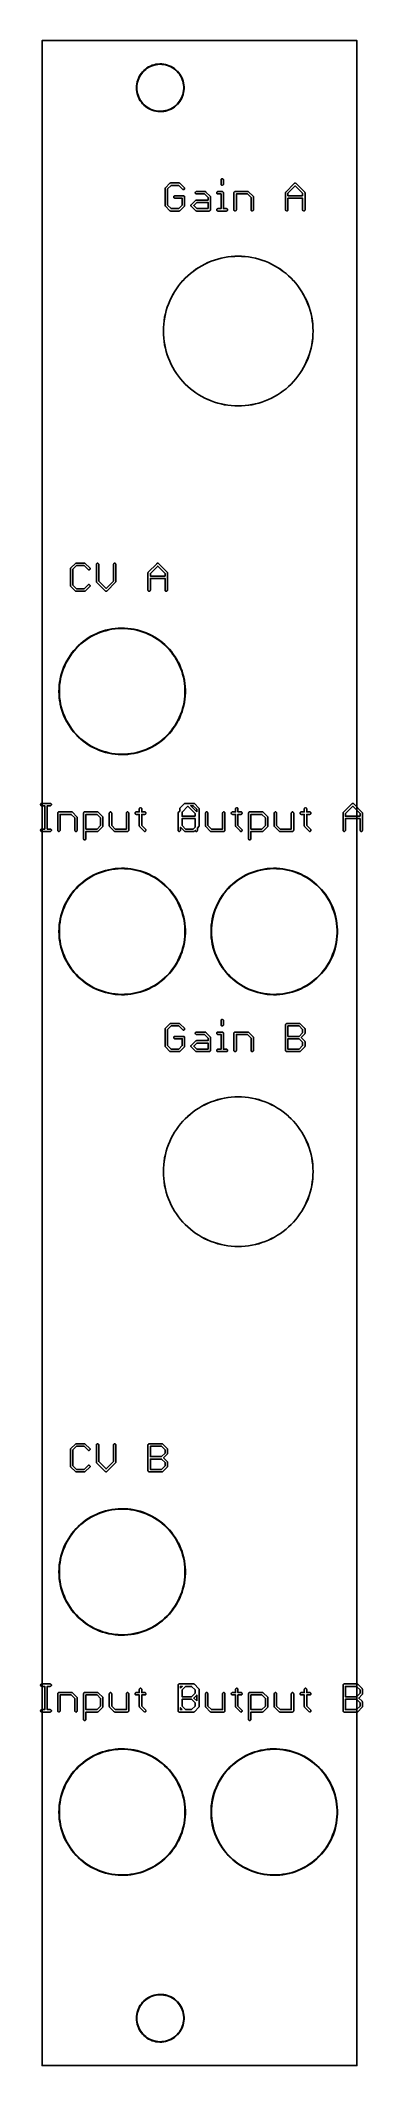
# Model space of a CAD drawing. Extents: x 4 to 24, y 9 to 138.
import ezdxf

# ---------------------------------------------------------------- set-up
doc = ezdxf.new("R2010")
doc.units = 0

msp = doc.modelspace()

# ---------------------------------------------------------------- linework, layer by layer
at = {"color": 5, "true_color": 0x0000ff}
msp.add_polyline3d([(23.94458, 9.25322, 0), (23.94458, 31.68395, 0), (23.9522, 31.68395, 0), (23.97574, 31.68768, 0), (23.99698, 31.69851, 0), (24.28562, 31.98715, 0), (24.29645, 32.00839, 0), (24.30017, 32.03194, 0), (24.30017, 32.30372, 0), (24.29645, 32.32726, 0), (24.28562, 32.3485, 0), (24.26876, 32.36536, 0), (24.05891, 32.57324, 0), (24.28562, 32.79995, 0), (24.29645, 32.82119, 0), (24.30017, 32.84473, 0), (24.30017, 33.11652, 0), (24.29645, 33.14006, 0), (24.28562, 33.16129, 0), (24.26876, 33.17816, 0), (24.26874, 33.17817, 0), (23.99698, 33.44994, 0), (23.97574, 33.46076, 0), (23.9522, 33.4645, 0), (23.94458, 33.4645, 0), (23.94458, 88.37676, 0), (24.14777, 88.37676, 0), (24.14777, 87.64016, 0), (24.1515, 87.61661, 0), (24.16233, 87.59537, 0), (24.17919, 87.57851, 0), (24.20043, 87.56768, 0), (24.22397, 87.56396, 0), (24.24752, 87.56768, 0), (24.26876, 87.57851, 0), (24.28562, 87.59537, 0), (24.29645, 87.61661, 0), (24.30017, 87.64016, 0), (24.30017, 88.72474, 0), (24.29645, 88.74828, 0), (24.28562, 88.76952, 0), (23.94458, 89.11056, 0), (23.94458, 137.75436, 0), (3.96493, 137.75436, 0), (3.96493, 89.3445, 0), (3.937, 89.3445, 0), (3.91345, 89.34077, 0), (3.89221, 89.32994, 0), (3.87535, 89.31308, 0), (3.86452, 89.29184, 0), (3.8608, 89.2683, 0), (3.86452, 89.24475, 0), (3.87535, 89.22351, 0), (3.89221, 89.20665, 0), (3.91345, 89.19582, 0), (3.937, 89.1921, 0), (3.96493, 89.1921, 0), (3.96493, 87.71636, 0), (3.937, 87.71636, 0), (3.91345, 87.71263, 0), (3.89221, 87.7018, 0), (3.87535, 87.68494, 0), (3.86452, 87.6637, 0), (3.8608, 87.64016, 0), (3.86452, 87.61661, 0), (3.87535, 87.59537, 0), (3.89221, 87.57851, 0), (3.91345, 87.56768, 0), (3.937, 87.56396, 0), (3.96493, 87.56396, 0), (3.96493, 33.4645, 0), (3.937, 33.4645, 0), (3.91345, 33.46076, 0), (3.89221, 33.44994, 0), (3.87535, 33.43307, 0), (3.86452, 33.41184, 0), (3.8608, 33.3883, 0), (3.86452, 33.36475, 0), (3.87535, 33.34351, 0), (3.89221, 33.32665, 0), (3.91345, 33.31582, 0), (3.937, 33.3121, 0), (3.96493, 33.3121, 0), (3.96493, 31.83635, 0), (3.937, 31.83635, 0), (3.91345, 31.83263, 0), (3.89221, 31.8218, 0), (3.87535, 31.80494, 0), (3.86452, 31.7837, 0), (3.8608, 31.76015, 0), (3.86452, 31.73661, 0), (3.87535, 31.71537, 0), (3.89221, 31.69851, 0), (3.91345, 31.68768, 0), (3.937, 31.68395, 0), (3.96493, 31.68395, 0), (3.96493, 9.25322, 0), (23.94458, 9.25322, 0)], close=True, dxfattribs=at)
at = {"color": 34, "true_color": 0x008000}
for points in [[(3.96494, 9.25322, 0), (23.94458, 9.25322, 0), (23.94458, 137.75436, 0), (3.96494, 137.75436, 0), (3.96494, 9.25322, 0)], [(11.31316, 136.26083, 0), (11.19123, 136.24305, 0), (11.18731, 136.24243, 0), (11.06793, 136.21449, 0), (10.95109, 136.17893, 0), (10.83679, 136.13321, 0), (10.83325, 136.1314, 0), (10.72403, 136.07552, 0), (10.61989, 136.01203, 0), (10.52337, 135.93837, 0), (10.42939, 135.85709, 0), (10.34022, 135.76792, 0), (10.26402, 135.67393, 0), (10.1929, 135.57488, 0), (10.1294, 135.4682, 0), (10.12759, 135.46466, 0), (10.0768, 135.3529, 0), (10.03107, 135.2386, 0), (9.99806, 135.12176, 0), (9.97265, 135.00237, 0), (9.97204, 134.99846, 0), (9.9568, 134.87654, 0), (9.95171, 134.75461, 0), (9.9568, 134.6327, 0), (9.97204, 134.51077, 0), (9.97265, 134.50684, 0), (9.99806, 134.38747, 0), (10.03107, 134.27063, 0), (10.0768, 134.15633, 0), (10.12759, 134.04457, 0), (10.1294, 134.04103, 0), (10.1929, 133.93435, 0), (10.26402, 133.83528, 0), (10.34022, 133.74131, 0), (10.34303, 133.73849, 0), (10.34305, 133.73848, 0), (10.42939, 133.65214, 0), (10.52337, 133.57086, 0), (10.61989, 133.4972, 0), (10.72403, 133.43369, 0), (10.83325, 133.37782, 0), (10.83679, 133.37602, 0), (10.95109, 133.3303, 0), (11.06793, 133.29473, 0), (11.18731, 133.26679, 0), (11.19123, 133.26618, 0), (11.31316, 133.2484, 0), (11.43508, 133.24078, 0), (11.557, 133.24331, 0), (11.67892, 133.25602, 0), (11.68284, 133.25664, 0), (11.80476, 133.2795, 0), (11.9216, 133.30998, 0), (12.0359, 133.35316, 0), (12.14766, 133.40396, 0), (12.1512, 133.40575, 0), (12.25788, 133.46418, 0), (12.35948, 133.53276, 0), (12.456, 133.60896, 0), (12.5449, 133.69278, 0), (12.54771, 133.69559, 0), (12.62899, 133.78702, 0), (12.70519, 133.88355, 0), (12.77123, 133.98768, 0), (12.82711, 134.09691, 0), (12.82891, 134.10045, 0), (12.87971, 134.21221, 0), (12.91781, 134.32651, 0), (12.94829, 134.44589, 0), (12.96861, 134.56781, 0), (12.96924, 134.57173, 0), (12.97939, 134.69366, 0), (12.97939, 134.81557, 0), (12.96924, 134.9375, 0), (12.96861, 134.94142, 0), (12.94829, 135.06334, 0), (12.91781, 135.18271, 0), (12.87971, 135.29702, 0), (12.82891, 135.40878, 0), (12.82711, 135.41232, 0), (12.77123, 135.52153, 0), (12.70519, 135.62567, 0), (12.62899, 135.72219, 0), (12.54771, 135.81364, 0), (12.5449, 135.81645, 0), (12.456, 135.90027, 0), (12.35948, 135.97647, 0), (12.25788, 136.04505, 0), (12.1512, 136.10346, 0), (12.14766, 136.10526, 0), (12.0359, 136.15607, 0), (11.9216, 136.19925, 0), (11.80476, 136.22972, 0), (11.68284, 136.25259, 0), (11.67892, 136.25322, 0), (11.557, 136.26592, 0), (11.43508, 136.26845, 0), (11.31316, 136.26083, 0)], [(11.67764, 133.28129, 0), (11.557, 133.26871, 0), (11.43508, 133.26618, 0), (11.31316, 133.2738, 0), (11.19462, 133.29108, 0), (11.07578, 133.31889, 0), (10.95894, 133.35445, 0), (10.84474, 133.40013, 0), (10.73896, 133.45425, 0), (10.63482, 133.51775, 0), (10.5383, 133.59141, 0), (10.44446, 133.67255, 0), (10.36077, 133.75624, 0), (10.28457, 133.85022, 0), (10.21345, 133.94927, 0), (10.15076, 134.0546, 0), (10.10094, 134.16417, 0), (10.05523, 134.27848, 0), (10.0222, 134.39532, 0), (9.99712, 134.51323, 0), (9.9822, 134.6327, 0), (9.97711, 134.75461, 0), (9.9822, 134.87654, 0), (9.99712, 134.996, 0), (10.0222, 135.11391, 0), (10.05523, 135.23075, 0), (10.10094, 135.34504, 0), (10.15078, 135.45466, 0), (10.21345, 135.55994, 0), (10.28457, 135.65901, 0), (10.36077, 135.75299, 0), (10.44438, 135.8366, 0), (10.5383, 135.91782, 0), (10.63482, 135.99148, 0), (10.73896, 136.05498, 0), (10.84474, 136.1091, 0), (10.95894, 136.15477, 0), (11.07578, 136.19034, 0), (11.19462, 136.21815, 0), (11.31316, 136.23543, 0), (11.43508, 136.24305, 0), (11.557, 136.24052, 0), (11.67752, 136.22797, 0), (11.79691, 136.20558, 0), (11.91375, 136.17509, 0), (12.02805, 136.13192, 0), (12.13832, 136.0818, 0), (12.24295, 136.02449, 0), (12.34455, 135.95592, 0), (12.44107, 135.87972, 0), (12.5281, 135.79766, 0), (12.60844, 135.70727, 0), (12.68464, 135.61075, 0), (12.75068, 135.50661, 0), (12.80481, 135.40081, 0), (12.85556, 135.28917, 0), (12.89366, 135.17487, 0), (12.92414, 135.05549, 0), (12.94385, 134.9372, 0), (12.95399, 134.81557, 0), (12.95399, 134.69366, 0), (12.94385, 134.57203, 0), (12.92414, 134.45374, 0), (12.89366, 134.33436, 0), (12.85556, 134.22005, 0), (12.80485, 134.1085, 0), (12.75068, 134.00262, 0), (12.68464, 133.89848, 0), (12.60844, 133.80196, 0), (12.52804, 133.71151, 0), (12.44107, 133.62951, 0), (12.34455, 133.55331, 0), (12.24295, 133.48473, 0), (12.13832, 133.42743, 0), (12.02805, 133.37731, 0), (11.91375, 133.33412, 0), (11.79691, 133.30365, 0), (11.67764, 133.28129, 0)], [(12.99532, 127.23715, 0), (13.00615, 127.25839, 0), (13.00988, 127.28194, 0), (13.00988, 127.82296, 0), (13.00615, 127.8465, 0), (12.99532, 127.86774, 0), (12.97846, 127.8846, 0), (12.95722, 127.89543, 0), (12.93368, 127.89916, 0), (12.39012, 127.89916, 0), (12.36657, 127.89543, 0), (12.34533, 127.8846, 0), (12.32847, 127.86774, 0), (12.31764, 127.8465, 0), (12.31392, 127.82296, 0), (12.31764, 127.79941, 0), (12.32847, 127.77817, 0), (12.34533, 127.76131, 0), (12.36657, 127.75048, 0), (12.39012, 127.74676, 0), (12.85748, 127.74676, 0), (12.85748, 127.31217, 0), (12.63166, 127.08635, 0), (12.15111, 127.08635, 0), (11.9253, 127.31216, 0), (11.9253, 128.33629, 0), (12.1511, 128.56209, 0), (12.63167, 128.56209, 0), (12.88889, 128.30487, 0), (12.91013, 128.29404, 0), (12.93368, 128.29031, 0), (12.95722, 128.29404, 0), (12.97846, 128.30487, 0), (12.99532, 128.32173, 0), (13.00615, 128.34297, 0), (13.00988, 128.36651, 0), (13.00615, 128.39006, 0), (12.99532, 128.4113, 0), (12.70668, 128.69994, 0), (12.68544, 128.71077, 0), (12.6619, 128.71449, 0), (12.12088, 128.71449, 0), (12.09733, 128.71077, 0), (12.07609, 128.69994, 0), (11.78745, 128.4113, 0), (11.77662, 128.39006, 0), (11.7729, 128.36651, 0), (11.7729, 127.28194, 0), (11.77662, 127.25839, 0), (11.78745, 127.23715, 0), (12.07609, 126.94851, 0), (12.09733, 126.93768, 0), (12.12088, 126.93395, 0), (12.6619, 126.93395, 0), (12.68544, 126.93768, 0), (12.70668, 126.94851, 0), (12.99532, 127.23715, 0)], [(15.39493, 128.56209, 0), (15.41848, 128.56582, 0), (15.43972, 128.57665, 0), (15.45658, 128.59351, 0), (15.46741, 128.61474, 0), (15.47113, 128.63829, 0), (15.47113, 128.90753, 0), (15.46741, 128.93108, 0), (15.45658, 128.95231, 0), (15.43972, 128.96918, 0), (15.41848, 128.98001, 0), (15.39493, 128.98373, 0), (15.37139, 128.98001, 0), (15.35015, 128.96918, 0), (15.33329, 128.95231, 0), (15.32246, 128.93108, 0), (15.31873, 128.90753, 0), (15.31873, 128.63829, 0), (15.32246, 128.61474, 0), (15.33329, 128.59351, 0), (15.35015, 128.57665, 0), (15.37139, 128.56582, 0), (15.39493, 128.56209, 0)], [(20.574, 126.93395, 0), (20.59753, 126.93768, 0), (20.61878, 126.94851, 0), (20.63563, 126.96537, 0), (20.64647, 126.98661, 0), (20.6502, 127.01015, 0), (20.6502, 128.09474, 0), (20.64647, 128.11828, 0), (20.63563, 128.13952, 0), (20.61878, 128.15638, 0), (20.61876, 128.15639, 0), (20.07522, 128.69994, 0), (20.05398, 128.71077, 0), (20.03043, 128.71449, 0), (20.00688, 128.71077, 0), (19.98565, 128.69994, 0), (19.96878, 128.68307, 0), (19.42777, 128.13952, 0), (19.41694, 128.11828, 0), (19.41322, 128.09474, 0), (19.41322, 127.01015, 0), (19.41694, 126.98661, 0), (19.42777, 126.96537, 0), (19.44463, 126.94851, 0), (19.46587, 126.93768, 0), (19.48942, 126.93395, 0), (19.51296, 126.93768, 0), (19.53419, 126.94851, 0), (19.55106, 126.96537, 0), (19.56188, 126.98661, 0), (19.56562, 127.01015, 0), (19.56562, 127.74676, 0), (20.4978, 127.74676, 0), (20.4978, 127.01015, 0), (20.50152, 126.98661, 0), (20.51235, 126.96537, 0), (20.52921, 126.94851, 0), (20.55045, 126.93768, 0), (20.574, 126.93395, 0)], [(20.4978, 127.89916, 0), (19.56562, 127.89916, 0), (19.56562, 128.06458, 0), (20.03057, 128.53172, 0), (20.4978, 128.06449, 0), (20.4978, 127.89916, 0)], [(13.75664, 128.17094, 0), (13.73309, 128.16721, 0), (13.71185, 128.15638, 0), (13.69499, 128.13952, 0), (13.68416, 128.11828, 0), (13.68044, 128.09474, 0), (13.68416, 128.07119, 0), (13.69499, 128.04995, 0), (13.71185, 128.03308, 0), (13.73309, 128.02225, 0), (13.75664, 128.01854, 0), (14.26967, 128.01854, 0), (14.49323, 127.79287, 0), (14.49323, 127.62991, 0), (13.75664, 127.62991, 0), (13.73309, 127.62619, 0), (13.71185, 127.61536, 0), (13.42321, 127.32672, 0), (13.41238, 127.30548, 0), (13.40866, 127.28194, 0), (13.41238, 127.25839, 0), (13.42321, 127.23715, 0), (13.71185, 126.94851, 0), (13.73309, 126.93768, 0), (13.75664, 126.93395, 0), (14.56943, 126.93395, 0), (14.59298, 126.93768, 0), (14.61422, 126.94851, 0), (14.63108, 126.96537, 0), (14.64191, 126.98661, 0), (14.64563, 127.01015, 0), (14.64563, 127.82296, 0), (14.64191, 127.8465, 0), (14.63108, 127.86774, 0), (14.36184, 128.13952, 0), (14.34498, 128.15638, 0), (14.32374, 128.16721, 0), (14.30019, 128.17094, 0), (13.75664, 128.17094, 0)], [(14.49323, 127.08635, 0), (13.78687, 127.08635, 0), (13.59129, 127.28194, 0), (13.78686, 127.47751, 0), (14.49323, 127.47751, 0), (14.49323, 127.08635, 0)], [(15.12316, 128.17094, 0), (15.09961, 128.16721, 0), (15.07837, 128.15638, 0), (15.06151, 128.13952, 0), (15.05068, 128.11828, 0), (15.04696, 128.09474, 0), (15.05068, 128.07119, 0), (15.06151, 128.04995, 0), (15.07837, 128.03308, 0), (15.09961, 128.02225, 0), (15.12316, 128.01854, 0), (15.31873, 128.01854, 0), (15.31873, 127.08635, 0), (15.12316, 127.08635, 0), (15.09961, 127.08263, 0), (15.07837, 127.0718, 0), (15.06151, 127.05494, 0), (15.05068, 127.0337, 0), (15.04696, 127.01015, 0), (15.05068, 126.98661, 0), (15.06151, 126.96537, 0), (15.07837, 126.94851, 0), (15.09961, 126.93768, 0), (15.12316, 126.93395, 0), (15.66418, 126.93395, 0), (15.68772, 126.93768, 0), (15.70896, 126.94851, 0), (15.72582, 126.96537, 0), (15.73665, 126.98661, 0), (15.74038, 127.01015, 0), (15.73665, 127.0337, 0), (15.72582, 127.05494, 0), (15.70896, 127.0718, 0), (15.68772, 127.08263, 0), (15.66418, 127.08635, 0), (15.47113, 127.08635, 0), (15.47113, 128.09474, 0), (15.46741, 128.11828, 0), (15.45658, 128.13952, 0), (15.43972, 128.15638, 0), (15.41848, 128.16721, 0), (15.39493, 128.17094, 0), (15.12316, 128.17094, 0)], [(16.21535, 128.17094, 0), (16.19181, 128.16721, 0), (16.17057, 128.15638, 0), (16.15371, 128.13952, 0), (16.14288, 128.11828, 0), (16.13915, 128.09474, 0), (16.13915, 127.01015, 0), (16.14288, 126.98661, 0), (16.15371, 126.96537, 0), (16.17057, 126.94851, 0), (16.19181, 126.93768, 0), (16.21535, 126.93395, 0), (16.2389, 126.93768, 0), (16.26014, 126.94851, 0), (16.277, 126.96537, 0), (16.28783, 126.98661, 0), (16.29155, 127.01015, 0), (16.29155, 128.01854, 0), (16.99792, 128.01854, 0), (17.22374, 127.79272, 0), (17.22374, 127.01015, 0), (17.22746, 126.98661, 0), (17.23829, 126.96537, 0), (17.25515, 126.94851, 0), (17.27639, 126.93768, 0), (17.29994, 126.93395, 0), (17.32348, 126.93768, 0), (17.34471, 126.94851, 0), (17.36158, 126.96537, 0), (17.3724, 126.98661, 0), (17.37614, 127.01015, 0), (17.37614, 127.82296, 0), (17.3724, 127.8465, 0), (17.36158, 127.86774, 0), (17.07294, 128.15638, 0), (17.0517, 128.16721, 0), (17.02816, 128.17094, 0), (16.21535, 128.17094, 0)], [(16.1925, 124.05995, 0), (15.97152, 124.04471, 0), (15.75561, 124.01931, 0), (15.75522, 124.01924, 0), (15.53678, 123.98368, 0), (15.32342, 123.93796, 0), (15.11006, 123.88462, 0), (14.90178, 123.81858, 0), (14.6935, 123.74492, 0), (14.49284, 123.6611, 0), (14.29218, 123.56712, 0), (14.29183, 123.56694, 0), (14.09879, 123.46534, 0), (13.91083, 123.35358, 0), (13.72541, 123.2342, 0), (13.54761, 123.10466, 0), (13.37489, 122.97004, 0), (13.20979, 122.82526, 0), (13.05231, 122.67286, 0), (13.05203, 122.67258, 0), (12.89963, 122.5151, 0), (12.75485, 122.35, 0), (12.62023, 122.17728, 0), (12.49069, 121.99948, 0), (12.37131, 121.81406, 0), (12.25955, 121.6261, 0), (12.25937, 121.62575, 0), (12.15795, 121.43306, 0), (12.15777, 121.43271, 0), (12.06379, 121.23205, 0), (11.97997, 121.03139, 0), (11.90631, 120.82311, 0), (11.84027, 120.61483, 0), (11.78693, 120.40147, 0), (11.74121, 120.18811, 0), (11.70565, 119.96967, 0), (11.70559, 119.96928, 0), (11.68019, 119.75337, 0), (11.66495, 119.5324, 0), (11.65987, 119.31396, 0), (11.66495, 119.09551, 0), (11.68019, 118.87454, 0), (11.70559, 118.65864, 0), (11.70565, 118.65824, 0), (11.74121, 118.4398, 0), (11.78693, 118.22644, 0), (11.84027, 118.01308, 0), (11.90631, 117.8048, 0), (11.97997, 117.59652, 0), (12.06379, 117.39586, 0), (12.15777, 117.1952, 0), (12.15795, 117.19485, 0), (12.25955, 117.00181, 0), (12.37131, 116.81385, 0), (12.49069, 116.62843, 0), (12.62023, 116.45063, 0), (12.75485, 116.27791, 0), (12.89963, 116.11281, 0), (13.05203, 115.95533, 0), (13.05231, 115.95505, 0), (13.20979, 115.80265, 0), (13.37489, 115.65787, 0), (13.54761, 115.52325, 0), (13.72541, 115.39371, 0), (13.91083, 115.27433, 0), (14.09879, 115.16257, 0), (14.29183, 115.06097, 0), (14.29218, 115.06079, 0), (14.49284, 114.96681, 0), (14.6935, 114.88299, 0), (14.90178, 114.80933, 0), (15.11006, 114.74329, 0), (15.32342, 114.68995, 0), (15.53678, 114.64423, 0), (15.53718, 114.64416, 0), (15.53719, 114.64416, 0), (15.75522, 114.60867, 0), (15.75561, 114.6086, 0), (15.97152, 114.5832, 0), (16.1925, 114.56796, 0), (16.41094, 114.56288, 0), (16.62937, 114.56796, 0), (16.85034, 114.5832, 0), (17.06626, 114.6086, 0), (17.06665, 114.60867, 0), (17.28468, 114.64416, 0), (17.28469, 114.64416, 0), (17.28509, 114.64423, 0), (17.49844, 114.68995, 0), (17.71181, 114.74329, 0), (17.92008, 114.80933, 0), (18.12837, 114.88299, 0), (18.32903, 114.96681, 0), (18.52968, 115.06079, 0), (18.53004, 115.06097, 0), (18.72308, 115.16257, 0), (18.91104, 115.27433, 0), (19.09646, 115.39371, 0), (19.27426, 115.52325, 0), (19.44698, 115.65787, 0), (19.61208, 115.80265, 0), (19.76955, 115.95505, 0), (19.76983, 115.95533, 0), (19.92223, 116.11281, 0), (20.06702, 116.27791, 0), (20.20164, 116.45063, 0), (20.33118, 116.62843, 0), (20.45056, 116.81385, 0), (20.56232, 117.00181, 0), (20.66392, 117.19485, 0), (20.6641, 117.1952, 0), (20.75808, 117.39586, 0), (20.8419, 117.59652, 0), (20.91556, 117.8048, 0), (20.9816, 118.01308, 0), (21.03494, 118.22644, 0), (21.08066, 118.4398, 0), (21.11622, 118.65824, 0), (21.11629, 118.65864, 0), (21.14169, 118.87454, 0), (21.15693, 119.09551, 0), (21.16201, 119.31396, 0), (21.15693, 119.5324, 0), (21.14169, 119.75337, 0), (21.11629, 119.96928, 0), (21.11622, 119.96967, 0), (21.08073, 120.1877, 0), (21.08073, 120.18771, 0), (21.08066, 120.18811, 0), (21.03494, 120.40147, 0), (20.9816, 120.61483, 0), (20.91556, 120.82311, 0), (20.8419, 121.03139, 0), (20.75808, 121.23205, 0), (20.6641, 121.43271, 0), (20.66392, 121.43306, 0), (20.5625, 121.62575, 0), (20.56232, 121.6261, 0), (20.45056, 121.81406, 0), (20.33118, 121.99948, 0), (20.20164, 122.17728, 0), (20.06702, 122.35, 0), (19.92223, 122.5151, 0), (19.76983, 122.67258, 0), (19.76955, 122.67286, 0), (19.61208, 122.82526, 0), (19.44698, 122.97004, 0), (19.27426, 123.10466, 0), (19.09646, 123.2342, 0), (18.91104, 123.35358, 0), (18.72308, 123.46534, 0), (18.53004, 123.56694, 0), (18.52968, 123.56712, 0), (18.32903, 123.6611, 0), (18.12837, 123.74492, 0), (17.92008, 123.81858, 0), (17.71181, 123.88462, 0), (17.49844, 123.93796, 0), (17.28509, 123.98368, 0), (17.06665, 124.01924, 0), (17.06626, 124.01931, 0), (16.85034, 124.04471, 0), (16.62937, 124.05995, 0), (16.41094, 124.06503, 0), (16.1925, 124.05995, 0)], [(16.85034, 114.58574, 0), (16.62937, 114.57051, 0), (16.41094, 114.56543, 0), (16.1925, 114.57051, 0), (15.97152, 114.58574, 0), (15.75561, 114.61115, 0), (15.7556, 114.61115, 0), (15.53757, 114.64664, 0), (15.32421, 114.69236, 0), (15.11085, 114.7457, 0), (14.90257, 114.81174, 0), (14.69429, 114.8854, 0), (14.49363, 114.96922, 0), (14.29304, 115.06317, 0), (14.10028, 115.16462, 0), (13.91232, 115.27638, 0), (13.7269, 115.39576, 0), (13.5491, 115.5253, 0), (13.37638, 115.65992, 0), (13.21128, 115.8047, 0), (13.05394, 115.95696, 0), (12.90168, 116.1143, 0), (12.7569, 116.2794, 0), (12.62228, 116.45212, 0), (12.49274, 116.62992, 0), (12.37336, 116.81534, 0), (12.2616, 117.0033, 0), (12.16018, 117.19599, 0), (12.0662, 117.39665, 0), (11.98238, 117.59731, 0), (11.90872, 117.80559, 0), (11.84268, 118.01387, 0), (11.78934, 118.22723, 0), (11.74362, 118.44059, 0), (11.70812, 118.65864, 0), (11.68273, 118.87454, 0), (11.66749, 119.09551, 0), (11.66241, 119.31396, 0), (11.66749, 119.5324, 0), (11.68273, 119.75337, 0), (11.70811, 119.96917, 0), (11.74362, 120.18732, 0), (11.78934, 120.40068, 0), (11.84268, 120.61404, 0), (11.90872, 120.82232, 0), (11.98238, 121.0306, 0), (12.0662, 121.23126, 0), (12.16015, 121.43185, 0), (12.2616, 121.62461, 0), (12.37336, 121.81257, 0), (12.49274, 121.99799, 0), (12.62228, 122.17579, 0), (12.7569, 122.34851, 0), (12.90168, 122.51361, 0), (13.05394, 122.67095, 0), (13.21128, 122.82321, 0), (13.37638, 122.96799, 0), (13.5491, 123.10261, 0), (13.7269, 123.23215, 0), (13.91232, 123.35153, 0), (14.10028, 123.46329, 0), (14.29304, 123.56474, 0), (14.49363, 123.65869, 0), (14.69429, 123.74251, 0), (14.90257, 123.81617, 0), (15.11085, 123.88221, 0), (15.32421, 123.93555, 0), (15.53757, 123.98127, 0), (15.75572, 124.01678, 0), (15.97152, 124.04217, 0), (16.1925, 124.0574, 0), (16.41094, 124.06249, 0), (16.62937, 124.0574, 0), (16.85034, 124.04217, 0), (17.06615, 124.01678, 0), (17.2843, 123.98127, 0), (17.49766, 123.93555, 0), (17.71102, 123.88221, 0), (17.9193, 123.81617, 0), (18.12757, 123.74251, 0), (18.32824, 123.65869, 0), (18.52883, 123.56474, 0), (18.72159, 123.46329, 0), (18.90955, 123.35153, 0), (19.09497, 123.23215, 0), (19.27277, 123.10261, 0), (19.44549, 122.96799, 0), (19.61058, 122.82321, 0), (19.76793, 122.67095, 0), (19.92019, 122.51361, 0), (20.06497, 122.34851, 0), (20.19959, 122.17579, 0), (20.32913, 121.99799, 0), (20.44851, 121.81257, 0), (20.56027, 121.62461, 0), (20.66172, 121.43185, 0), (20.75566, 121.23126, 0), (20.83949, 121.0306, 0), (20.91315, 120.82232, 0), (20.97919, 120.61404, 0), (21.03253, 120.40068, 0), (21.07825, 120.18732, 0), (21.11376, 119.96917, 0), (21.13914, 119.75337, 0), (21.15438, 119.5324, 0), (21.15946, 119.31396, 0), (21.15438, 119.09551, 0), (21.13914, 118.87454, 0), (21.11375, 118.65864, 0), (21.07825, 118.44059, 0), (21.03253, 118.22723, 0), (20.97919, 118.01387, 0), (20.91315, 117.80559, 0), (20.83949, 117.59731, 0), (20.75566, 117.39665, 0), (20.66169, 117.19599, 0), (20.56027, 117.0033, 0), (20.44851, 116.81534, 0), (20.32913, 116.62992, 0), (20.19959, 116.45212, 0), (20.06497, 116.2794, 0), (19.92019, 116.1143, 0), (19.76793, 115.95696, 0), (19.61058, 115.8047, 0), (19.44549, 115.65992, 0), (19.27277, 115.5253, 0), (19.09497, 115.39576, 0), (18.90955, 115.27638, 0), (18.72159, 115.16462, 0), (18.52883, 115.06317, 0), (18.32824, 114.96922, 0), (18.12757, 114.8854, 0), (17.9193, 114.81174, 0), (17.71102, 114.7457, 0), (17.49766, 114.69236, 0), (17.2843, 114.64664, 0), (17.06627, 114.61115, 0), (17.06626, 114.61115, 0), (16.85034, 114.58574, 0)], [(6.11886, 104.58449, 0), (6.09531, 104.58077, 0), (6.07407, 104.56994, 0), (5.78543, 104.2813, 0), (5.7746, 104.26006, 0), (5.77087, 104.23651, 0), (5.77087, 103.15193, 0), (5.7746, 103.12839, 0), (5.78543, 103.10715, 0), (6.07407, 102.81851, 0), (6.09531, 102.80768, 0), (6.11886, 102.80395, 0), (6.65987, 102.80395, 0), (6.68342, 102.80768, 0), (6.70466, 102.81851, 0), (6.9933, 103.10715, 0), (7.00413, 103.12839, 0), (7.00785, 103.15193, 0), (7.00413, 103.17548, 0), (6.9933, 103.19672, 0), (6.97644, 103.21358, 0), (6.9552, 103.22441, 0), (6.93165, 103.22813, 0), (6.90811, 103.22441, 0), (6.88687, 103.21358, 0), (6.62964, 102.95635, 0), (6.14909, 102.95635, 0), (5.92327, 103.18217, 0), (5.92327, 104.20628, 0), (6.14908, 104.43209, 0), (6.62965, 104.43209, 0), (6.88687, 104.17487, 0), (6.90811, 104.16404, 0), (6.93165, 104.16031, 0), (6.9552, 104.16404, 0), (6.97644, 104.17487, 0), (6.9933, 104.19173, 0), (7.00413, 104.21297, 0), (7.00785, 104.23651, 0), (7.00413, 104.26006, 0), (6.9933, 104.2813, 0), (6.70466, 104.56994, 0), (6.68342, 104.58077, 0), (6.65987, 104.58449, 0), (6.11886, 104.58449, 0)], [(8.02638, 102.80395, 0), (8.04994, 102.80768, 0), (8.07118, 102.81851, 0), (8.6316, 103.37893, 0), (8.64242, 103.40017, 0), (8.64615, 103.42371, 0), (8.64615, 104.50829, 0), (8.64242, 104.53184, 0), (8.6316, 104.55308, 0), (8.61473, 104.56994, 0), (8.5935, 104.58077, 0), (8.56995, 104.58449, 0), (8.54641, 104.58077, 0), (8.52516, 104.56994, 0), (8.50831, 104.55308, 0), (8.49748, 104.53184, 0), (8.49375, 104.50829, 0), (8.49375, 103.45395, 0), (8.02654, 102.98673, 0), (7.56158, 103.45387, 0), (7.56158, 104.50829, 0), (7.55785, 104.53184, 0), (7.54702, 104.55308, 0), (7.53016, 104.56994, 0), (7.50892, 104.58077, 0), (7.48538, 104.58449, 0), (7.46183, 104.58077, 0), (7.44059, 104.56994, 0), (7.42373, 104.55308, 0), (7.4129, 104.53184, 0), (7.40918, 104.50829, 0), (7.40918, 103.42371, 0), (7.4129, 103.40017, 0), (7.42373, 103.37893, 0), (7.96475, 102.83537, 0), (7.98161, 102.81851, 0), (8.00285, 102.80768, 0), (8.02638, 102.80395, 0)], [(11.34524, 104.56994, 0), (11.324, 104.58077, 0), (11.30046, 104.58449, 0), (11.27691, 104.58077, 0), (11.25567, 104.56994, 0), (11.23881, 104.55308, 0), (10.69779, 104.00952, 0), (10.68696, 103.98828, 0), (10.68324, 103.96474, 0), (10.68324, 102.88015, 0), (10.68696, 102.85661, 0), (10.69779, 102.83537, 0), (10.71465, 102.81851, 0), (10.73589, 102.80768, 0), (10.75944, 102.80395, 0), (10.78298, 102.80768, 0), (10.80422, 102.81851, 0), (10.82108, 102.83537, 0), (10.83191, 102.85661, 0), (10.83564, 102.88015, 0), (10.83564, 103.61675, 0), (11.76781, 103.61675, 0), (11.76781, 102.88015, 0), (11.77154, 102.85661, 0), (11.78237, 102.83537, 0), (11.79923, 102.81851, 0), (11.82047, 102.80768, 0), (11.84401, 102.80395, 0), (11.86756, 102.80768, 0), (11.8888, 102.81851, 0), (11.90566, 102.83537, 0), (11.91649, 102.85661, 0), (11.92021, 102.88015, 0), (11.92021, 103.96474, 0), (11.91649, 103.98828, 0), (11.90566, 104.00952, 0), (11.34524, 104.56994, 0)], [(11.76781, 103.76915, 0), (10.83564, 103.76915, 0), (10.83564, 103.93458, 0), (11.3006, 104.40172, 0), (11.76781, 103.93451, 0), (11.76781, 103.76915, 0)], [(8.79346, 100.45953, 0), (8.59282, 100.44175, 0), (8.3947, 100.41381, 0), (8.39077, 100.41319, 0), (8.19265, 100.37509, 0), (7.99707, 100.32683, 0), (7.80403, 100.27095, 0), (7.61607, 100.20491, 0), (7.42811, 100.12871, 0), (7.24777, 100.04235, 0), (7.24423, 100.04055, 0), (7.06643, 99.94657, 0), (6.89371, 99.84243, 0), (6.72607, 99.73067, 0), (6.56605, 99.60875, 0), (6.41111, 99.48175, 0), (6.26125, 99.34459, 0), (6.25844, 99.34178, 0), (6.11874, 99.19954, 0), (5.98412, 99.04968, 0), (5.85712, 98.8922, 0), (5.74028, 98.72964, 0), (5.63106, 98.562, 0), (5.52946, 98.38928, 0), (5.43548, 98.20894, 0), (5.43368, 98.2054, 0), (5.3524, 98.02252, 0), (5.2762, 97.8371, 0), (5.2127, 97.6466, 0), (5.15682, 97.45356, 0), (5.11364, 97.25798, 0), (5.07808, 97.05986, 0), (5.07746, 97.05594, 0), (5.05206, 96.85528, 0), (5.03681, 96.65462, 0), (5.03174, 96.45396, 0), (5.03681, 96.2533, 0), (5.05206, 96.05264, 0), (5.07746, 95.85197, 0), (5.07808, 95.84805, 0), (5.11364, 95.64993, 0), (5.15682, 95.45435, 0), (5.2127, 95.26131, 0), (5.2762, 95.07081, 0), (5.3524, 94.88539, 0), (5.43368, 94.70251, 0), (5.43548, 94.69897, 0), (5.52946, 94.51863, 0), (5.63106, 94.34591, 0), (5.74028, 94.17827, 0), (5.85712, 94.01571, 0), (5.98412, 93.85823, 0), (6.11874, 93.70837, 0), (6.25844, 93.56613, 0), (6.26125, 93.56332, 0), (6.41111, 93.42616, 0), (6.56605, 93.29916, 0), (6.72607, 93.17724, 0), (6.89371, 93.06548, 0), (7.06643, 92.96134, 0), (7.24423, 92.86736, 0), (7.24777, 92.86556, 0), (7.42811, 92.7792, 0), (7.61607, 92.703, 0), (7.80403, 92.63696, 0), (7.99707, 92.58108, 0), (8.19265, 92.53282, 0), (8.39077, 92.49472, 0), (8.3947, 92.4941, 0), (8.59282, 92.46615, 0), (8.79346, 92.44838, 0), (8.99414, 92.44076, 0), (9.19478, 92.4433, 0), (9.39546, 92.45599, 0), (9.59612, 92.47886, 0), (9.60004, 92.47948, 0), (9.79815, 92.5125, 0), (9.99374, 92.55568, 0), (10.18932, 92.60648, 0), (10.37982, 92.66998, 0), (10.56778, 92.7411, 0), (10.7532, 92.82238, 0), (10.931, 92.91128, 0), (10.93454, 92.91308, 0), (11.1098, 93.01214, 0), (11.27998, 93.12136, 0), (11.44508, 93.2382, 0), (11.60256, 93.36012, 0), (11.75496, 93.4922, 0), (11.89974, 93.6319, 0), (11.90255, 93.63471, 0), (12.03971, 93.78203, 0), (12.16925, 93.93443, 0), (12.29117, 94.09445, 0), (12.40547, 94.25955, 0), (12.51215, 94.43227, 0), (12.60867, 94.60753, 0), (12.61047, 94.61107, 0), (12.69683, 94.79141, 0), (12.77557, 94.97683, 0), (12.84669, 95.16733, 0), (12.90511, 95.35783, 0), (12.95591, 95.55341, 0), (12.99655, 95.74899, 0), (12.99718, 95.75291, 0), (13.02766, 95.95357, 0), (13.04798, 96.1517, 0), (13.05813, 96.35235, 0), (13.05813, 96.55556, 0), (13.04798, 96.75622, 0), (13.02766, 96.95433, 0), (12.99718, 97.155, 0), (12.99655, 97.15892, 0), (12.95591, 97.3545, 0), (12.90511, 97.55008, 0), (12.84669, 97.74058, 0), (12.77557, 97.93108, 0), (12.69683, 98.1165, 0), (12.61047, 98.29684, 0), (12.60867, 98.30038, 0), (12.51215, 98.47564, 0), (12.40547, 98.64836, 0), (12.29117, 98.81346, 0), (12.16925, 98.97348, 0), (12.03971, 99.12588, 0), (11.90255, 99.2732, 0), (11.89974, 99.27601, 0), (11.75496, 99.41571, 0), (11.60256, 99.54779, 0), (11.44508, 99.66971, 0), (11.27998, 99.78655, 0), (11.1098, 99.89577, 0), (10.93454, 99.99483, 0), (10.931, 99.99663, 0), (10.7532, 100.08553, 0), (10.56778, 100.16681, 0), (10.37982, 100.23793, 0), (10.18932, 100.30143, 0), (9.99374, 100.35223, 0), (9.79815, 100.39541, 0), (9.60004, 100.42843, 0), (9.59612, 100.42905, 0), (9.39546, 100.45191, 0), (9.19478, 100.46462, 0), (8.99414, 100.46716, 0), (8.79346, 100.45953, 0)], [(9.39546, 92.48139, 0), (9.19478, 92.4687, 0), (8.99414, 92.46615, 0), (8.79346, 92.47378, 0), (8.59282, 92.49155, 0), (8.39708, 92.51916, 0), (8.2005, 92.55697, 0), (8.00492, 92.60523, 0), (7.81188, 92.66111, 0), (7.62392, 92.72715, 0), (7.43596, 92.80335, 0), (7.25705, 92.88902, 0), (7.08136, 92.98189, 0), (6.90864, 93.08603, 0), (6.741, 93.19779, 0), (6.58098, 93.31971, 0), (6.42604, 93.44671, 0), (6.27668, 93.58342, 0), (6.13929, 93.7233, 0), (6.00467, 93.87316, 0), (5.87767, 94.03064, 0), (5.76083, 94.1932, 0), (5.65161, 94.36084, 0), (5.55001, 94.53356, 0), (5.45757, 94.71094, 0), (5.37655, 94.89324, 0), (5.30035, 95.07866, 0), (5.23684, 95.26916, 0), (5.18097, 95.4622, 0), (5.13779, 95.65778, 0), (5.1027, 95.85321, 0), (5.07745, 96.05264, 0), (5.06222, 96.2533, 0), (5.05713, 96.45396, 0), (5.06222, 96.65462, 0), (5.07745, 96.85528, 0), (5.1027, 97.0547, 0), (5.13779, 97.25013, 0), (5.18097, 97.44571, 0), (5.23684, 97.63875, 0), (5.30035, 97.82925, 0), (5.37655, 98.01467, 0), (5.45757, 98.19697, 0), (5.55001, 98.37435, 0), (5.65161, 98.54707, 0), (5.76083, 98.71471, 0), (5.87767, 98.87727, 0), (6.00467, 99.03475, 0), (6.13929, 99.18461, 0), (6.27668, 99.32449, 0), (6.42604, 99.4612, 0), (6.58098, 99.5882, 0), (6.741, 99.71012, 0), (6.90864, 99.82188, 0), (7.08136, 99.92602, 0), (7.25705, 100.01889, 0), (7.43596, 100.10456, 0), (7.62392, 100.18076, 0), (7.81188, 100.2468, 0), (8.00492, 100.30268, 0), (8.2005, 100.35094, 0), (8.39727, 100.38878, 0), (8.59282, 100.41636, 0), (8.79346, 100.43414, 0), (8.99414, 100.44176, 0), (9.19478, 100.43922, 0), (9.39546, 100.42652, 0), (9.59565, 100.4037, 0), (9.79031, 100.37126, 0), (9.98589, 100.32808, 0), (10.18146, 100.27728, 0), (10.37196, 100.21378, 0), (10.55993, 100.14266, 0), (10.74535, 100.06138, 0), (10.92007, 99.97402, 0), (11.09487, 99.87522, 0), (11.26505, 99.766, 0), (11.43015, 99.64916, 0), (11.58763, 99.52724, 0), (11.74003, 99.39516, 0), (11.8829, 99.2573, 0), (12.01916, 99.11095, 0), (12.1487, 98.95855, 0), (12.27062, 98.79853, 0), (12.38492, 98.63343, 0), (12.4916, 98.46071, 0), (12.58732, 98.28691, 0), (12.67268, 98.10865, 0), (12.75142, 97.92323, 0), (12.82254, 97.73273, 0), (12.88096, 97.54223, 0), (12.93176, 97.34665, 0), (12.97231, 97.15149, 0), (13.00225, 96.95433, 0), (13.02257, 96.75622, 0), (13.03273, 96.55556, 0), (13.03273, 96.35235, 0), (13.02257, 96.1517, 0), (13.00225, 95.95357, 0), (12.97231, 95.75642, 0), (12.93176, 95.56126, 0), (12.88096, 95.36568, 0), (12.82254, 95.17518, 0), (12.75142, 94.98468, 0), (12.67268, 94.79926, 0), (12.58732, 94.621, 0), (12.4916, 94.4472, 0), (12.38492, 94.27448, 0), (12.27062, 94.10938, 0), (12.1487, 93.94936, 0), (12.01916, 93.79696, 0), (11.8829, 93.65061, 0), (11.74003, 93.51275, 0), (11.58763, 93.38067, 0), (11.43015, 93.25875, 0), (11.26505, 93.14191, 0), (11.09487, 93.03269, 0), (10.92007, 92.93389, 0), (10.74535, 92.84653, 0), (10.55993, 92.76525, 0), (10.37196, 92.69413, 0), (10.18146, 92.63063, 0), (9.98589, 92.57983, 0), (9.79031, 92.53665, 0), (9.59546, 92.50417, 0), (9.39546, 92.48139, 0)], [(3.937, 89.3445, 0), (3.91345, 89.34077, 0), (3.89221, 89.32994, 0), (3.87535, 89.31308, 0), (3.86452, 89.29184, 0), (3.8608, 89.2683, 0), (3.86452, 89.24475, 0), (3.87535, 89.22351, 0), (3.89221, 89.20665, 0), (3.91345, 89.19582, 0), (3.937, 89.1921, 0), (4.13257, 89.1921, 0), (4.13257, 87.71636, 0), (3.937, 87.71636, 0), (3.91345, 87.71263, 0), (3.89221, 87.7018, 0), (3.87535, 87.68494, 0), (3.86452, 87.6637, 0), (3.8608, 87.64016, 0), (3.86452, 87.61661, 0), (3.87535, 87.59537, 0), (3.89221, 87.57851, 0), (3.91345, 87.56768, 0), (3.937, 87.56396, 0), (4.48055, 87.56396, 0), (4.5041, 87.56768, 0), (4.52534, 87.57851, 0), (4.5422, 87.59537, 0), (4.55302, 87.61661, 0), (4.55675, 87.64016, 0), (4.55302, 87.6637, 0), (4.5422, 87.68494, 0), (4.52534, 87.7018, 0), (4.5041, 87.71263, 0), (4.48055, 87.71636, 0), (4.28497, 87.71636, 0), (4.28497, 89.1921, 0), (4.48055, 89.1921, 0), (4.5041, 89.19582, 0), (4.52534, 89.20665, 0), (4.5422, 89.22351, 0), (4.55302, 89.24475, 0), (4.55675, 89.2683, 0), (4.55302, 89.29184, 0), (4.5422, 89.31308, 0), (4.52534, 89.32994, 0), (4.5041, 89.34077, 0), (4.48055, 89.3445, 0), (3.937, 89.3445, 0)], [(5.0292, 88.80094, 0), (5.00565, 88.79721, 0), (4.9844, 88.78638, 0), (4.96755, 88.76952, 0), (4.95672, 88.74828, 0), (4.953, 88.72474, 0), (4.953, 87.64016, 0), (4.95672, 87.61661, 0), (4.96755, 87.59537, 0), (4.9844, 87.57851, 0), (5.00565, 87.56768, 0), (5.0292, 87.56396, 0), (5.05274, 87.56768, 0), (5.07398, 87.57851, 0), (5.09084, 87.59537, 0), (5.10167, 87.61661, 0), (5.1054, 87.64016, 0), (5.1054, 88.64854, 0), (5.81176, 88.64854, 0), (6.03757, 88.42273, 0), (6.03757, 87.64016, 0), (6.0413, 87.61661, 0), (6.05213, 87.59537, 0), (6.06899, 87.57851, 0), (6.09023, 87.56768, 0), (6.11377, 87.56396, 0), (6.13732, 87.56768, 0), (6.15856, 87.57851, 0), (6.17542, 87.59537, 0), (6.18625, 87.61661, 0), (6.18997, 87.64016, 0), (6.18997, 88.45296, 0), (6.18625, 88.4765, 0), (6.17542, 88.49774, 0), (5.88678, 88.78638, 0), (5.86554, 88.79721, 0), (5.842, 88.80094, 0), (5.0292, 88.80094, 0)], [(7.50384, 87.56768, 0), (7.52508, 87.57851, 0), (7.54194, 87.59537, 0), (7.81118, 87.86715, 0), (7.82201, 87.88839, 0), (7.82573, 87.91194, 0), (7.82573, 88.45296, 0), (7.82201, 88.4765, 0), (7.81118, 88.49774, 0), (7.54194, 88.76952, 0), (7.52508, 88.78638, 0), (7.50384, 88.79721, 0), (7.48029, 88.80094, 0), (6.66496, 88.80094, 0), (6.64141, 88.79721, 0), (6.62017, 88.78638, 0), (6.60331, 88.76952, 0), (6.59248, 88.74828, 0), (6.58876, 88.72474, 0), (6.58876, 87.09914, 0), (6.59248, 87.07559, 0), (6.60331, 87.05435, 0), (6.62017, 87.03749, 0), (6.64141, 87.02666, 0), (6.66496, 87.02294, 0), (6.6885, 87.02666, 0), (6.70974, 87.03749, 0), (6.7266, 87.05435, 0), (6.73743, 87.07559, 0), (6.74116, 87.09914, 0), (6.74116, 87.56396, 0), (7.48029, 87.56396, 0), (7.50384, 87.56768, 0)], [(8.51337, 87.59539, 0), (8.51338, 87.59537, 0), (8.53025, 87.57851, 0), (8.55148, 87.56768, 0), (8.57504, 87.56396, 0), (9.38782, 87.56396, 0), (9.41137, 87.56768, 0), (9.43262, 87.57851, 0), (9.44948, 87.59537, 0), (9.46031, 87.61661, 0), (9.46402, 87.64016, 0), (9.46402, 88.72474, 0), (9.46031, 88.74828, 0), (9.44948, 88.76952, 0), (9.43262, 88.78638, 0), (9.41137, 88.79721, 0), (9.38782, 88.80094, 0), (9.36429, 88.79721, 0), (9.34305, 88.78638, 0), (9.32619, 88.76952, 0), (9.31536, 88.74828, 0), (9.31162, 88.72474, 0), (9.31162, 87.71636, 0), (8.60526, 87.71636, 0), (8.37946, 87.94215, 0), (8.37946, 88.72474, 0), (8.37573, 88.74828, 0), (8.3649, 88.76952, 0), (8.34803, 88.78638, 0), (8.3268, 88.79721, 0), (8.30326, 88.80094, 0), (8.27971, 88.79721, 0), (8.25847, 88.78638, 0), (8.24161, 88.76952, 0), (8.23077, 88.74828, 0), (8.22706, 88.72474, 0), (8.22706, 87.91194, 0), (8.23077, 87.88839, 0), (8.24161, 87.86715, 0), (8.51337, 87.59539, 0)], [(10.43779, 87.57851, 0), (10.45903, 87.56768, 0), (10.48258, 87.56396, 0), (10.50612, 87.56768, 0), (10.52736, 87.57851, 0), (10.54422, 87.59537, 0), (10.55505, 87.61661, 0), (10.55878, 87.64016, 0), (10.55505, 87.6637, 0), (10.54422, 87.68494, 0), (10.287, 87.94216, 0), (10.287, 88.64854, 0), (10.48258, 88.64854, 0), (10.50612, 88.65226, 0), (10.52736, 88.66309, 0), (10.54422, 88.67995, 0), (10.55505, 88.70119, 0), (10.55878, 88.72474, 0), (10.55505, 88.74828, 0), (10.54422, 88.76952, 0), (10.52736, 88.78638, 0), (10.50612, 88.79721, 0), (10.48258, 88.80094, 0), (10.287, 88.80094, 0), (10.287, 88.99651, 0), (10.28327, 89.02006, 0), (10.27244, 89.0413, 0), (10.25558, 89.05816, 0), (10.23434, 89.06899, 0), (10.2108, 89.07271, 0), (10.18725, 89.06899, 0), (10.16601, 89.05816, 0), (10.14915, 89.0413, 0), (10.13832, 89.02006, 0), (10.1346, 88.99651, 0), (10.1346, 88.80094, 0), (9.93901, 88.80094, 0), (9.91546, 88.79721, 0), (9.89423, 88.78638, 0), (9.87737, 88.76952, 0), (9.86654, 88.74828, 0), (9.86281, 88.72474, 0), (9.86654, 88.70119, 0), (9.87737, 88.67995, 0), (9.89423, 88.66309, 0), (9.91546, 88.65226, 0), (9.93901, 88.64854, 0), (10.1346, 88.64854, 0), (10.1346, 87.91194, 0), (10.13832, 87.88839, 0), (10.14915, 87.86715, 0), (10.43779, 87.57851, 0)], [(13.91734, 87.86715, 0), (13.92817, 87.88839, 0), (13.9319, 87.91194, 0), (13.9319, 88.99651, 0), (13.92817, 89.02006, 0), (13.91734, 89.0413, 0), (13.6287, 89.32994, 0), (13.60746, 89.34077, 0), (13.58392, 89.3445, 0), (13.04035, 89.3445, 0), (13.01681, 89.34077, 0), (12.99557, 89.32994, 0), (12.97871, 89.31308, 0), (12.70947, 89.0413, 0), (12.69864, 89.02006, 0), (12.69492, 88.99651, 0), (12.69492, 88.85698, 0), (12.60787, 88.76952, 0), (12.59704, 88.74828, 0), (12.59332, 88.72474, 0), (12.59332, 87.64016, 0), (12.59704, 87.61661, 0), (12.60787, 87.59537, 0), (12.62473, 87.57851, 0), (12.64597, 87.56768, 0), (12.66952, 87.56396, 0), (12.69306, 87.56768, 0), (12.7143, 87.57851, 0), (12.73116, 87.59537, 0), (12.74199, 87.61661, 0), (12.74572, 87.64016, 0), (12.74572, 87.83056, 0), (12.97871, 87.59537, 0), (12.99557, 87.57851, 0), (13.01681, 87.56768, 0), (13.04035, 87.56396, 0), (13.58392, 87.56396, 0), (13.60746, 87.56768, 0), (13.6287, 87.57851, 0), (13.6796, 87.62941, 0), (13.68162, 87.61661, 0), (13.69245, 87.59537, 0), (13.70931, 87.57851, 0), (13.73055, 87.56768, 0), (13.7541, 87.56396, 0), (13.77764, 87.56768, 0), (13.79888, 87.57851, 0), (13.81574, 87.59537, 0), (13.82657, 87.61661, 0), (13.8303, 87.64016, 0), (13.8303, 87.78011, 0), (13.91734, 87.86715, 0)], [(13.6779, 88.52916, 0), (12.84732, 88.52916, 0), (12.84732, 88.79666, 0), (13.21068, 89.16172, 0), (13.6779, 88.6945, 0), (13.6779, 88.52916, 0)], [(13.77949, 88.80577, 0), (13.39316, 89.1921, 0), (13.55368, 89.1921, 0), (13.77949, 88.96629, 0), (13.77949, 88.80577, 0)], [(14.63387, 87.57851, 0), (14.65511, 87.56768, 0), (14.67866, 87.56396, 0), (15.49145, 87.56396, 0), (15.515, 87.56768, 0), (15.53624, 87.57851, 0), (15.5531, 87.59537, 0), (15.56393, 87.61661, 0), (15.56765, 87.64016, 0), (15.56765, 88.72474, 0), (15.56393, 88.74828, 0), (15.5531, 88.76952, 0), (15.53624, 88.78638, 0), (15.515, 88.79721, 0), (15.49145, 88.80094, 0), (15.46791, 88.79721, 0), (15.44667, 88.78638, 0), (15.42981, 88.76952, 0), (15.41898, 88.74828, 0), (15.41525, 88.72474, 0), (15.41525, 87.71636, 0), (14.70888, 87.71636, 0), (14.48308, 87.94216, 0), (14.48308, 88.72474, 0), (14.47935, 88.74828, 0), (14.46852, 88.76952, 0), (14.45166, 88.78638, 0), (14.43042, 88.79721, 0), (14.40688, 88.80094, 0), (14.38333, 88.79721, 0), (14.36209, 88.78638, 0), (14.34523, 88.76952, 0), (14.3344, 88.74828, 0), (14.33068, 88.72474, 0), (14.33068, 87.91194, 0), (14.3344, 87.88839, 0), (14.34523, 87.86715, 0), (14.63387, 87.57851, 0)], [(16.58618, 87.56396, 0), (16.60973, 87.56768, 0), (16.63098, 87.57851, 0), (16.64783, 87.59537, 0), (16.65867, 87.61661, 0), (16.66238, 87.64016, 0), (16.65867, 87.6637, 0), (16.64783, 87.68494, 0), (16.39314, 87.94203, 0), (16.39314, 88.64854, 0), (16.58618, 88.64854, 0), (16.60973, 88.65226, 0), (16.63098, 88.66309, 0), (16.64783, 88.67995, 0), (16.65867, 88.70119, 0), (16.66238, 88.72474, 0), (16.65867, 88.74828, 0), (16.64783, 88.76952, 0), (16.63098, 88.78638, 0), (16.60973, 88.79721, 0), (16.58618, 88.80094, 0), (16.39314, 88.80094, 0), (16.39314, 88.99651, 0), (16.38943, 89.02006, 0), (16.37859, 89.0413, 0), (16.36174, 89.05816, 0), (16.34049, 89.06899, 0), (16.31694, 89.07271, 0), (16.29341, 89.06899, 0), (16.27217, 89.05816, 0), (16.25531, 89.0413, 0), (16.24448, 89.02006, 0), (16.24074, 88.99651, 0), (16.24074, 88.80094, 0), (16.04516, 88.80094, 0), (16.02162, 88.79721, 0), (16.00039, 88.78638, 0), (15.98353, 88.76952, 0), (15.9727, 88.74828, 0), (15.96897, 88.72474, 0), (15.9727, 88.70119, 0), (15.98353, 88.67995, 0), (16.00039, 88.66309, 0), (16.02162, 88.65226, 0), (16.04516, 88.64854, 0), (16.24074, 88.64854, 0), (16.24074, 87.91194, 0), (16.24448, 87.88839, 0), (16.25531, 87.86715, 0), (16.52455, 87.59537, 0), (16.54141, 87.57851, 0), (16.56265, 87.56768, 0), (16.58618, 87.56396, 0)], [(17.97372, 87.56768, 0), (17.99496, 87.57851, 0), (18.2836, 87.86715, 0), (18.29442, 87.88839, 0), (18.29816, 87.91194, 0), (18.29816, 88.45296, 0), (18.29442, 88.4765, 0), (18.2836, 88.49774, 0), (17.99496, 88.78638, 0), (17.97372, 88.79721, 0), (17.95018, 88.80094, 0), (17.13737, 88.80094, 0), (17.11383, 88.79721, 0), (17.09259, 88.78638, 0), (17.07573, 88.76952, 0), (17.0649, 88.74828, 0), (17.06117, 88.72474, 0), (17.06117, 87.09914, 0), (17.0649, 87.07559, 0), (17.07573, 87.05435, 0), (17.09259, 87.03749, 0), (17.11383, 87.02666, 0), (17.13737, 87.02294, 0), (17.16092, 87.02666, 0), (17.18216, 87.03749, 0), (17.19902, 87.05435, 0), (17.20985, 87.07559, 0), (17.21357, 87.09914, 0), (17.21357, 87.56396, 0), (17.95018, 87.56396, 0), (17.97372, 87.56768, 0)], [(19.85772, 87.56396, 0), (19.88126, 87.56768, 0), (19.9025, 87.57851, 0), (19.91936, 87.59537, 0), (19.93019, 87.61661, 0), (19.93392, 87.64016, 0), (19.93392, 88.72474, 0), (19.93019, 88.74828, 0), (19.91936, 88.76952, 0), (19.9025, 88.78638, 0), (19.88126, 88.79721, 0), (19.85772, 88.80094, 0), (19.83417, 88.79721, 0), (19.81293, 88.78638, 0), (19.79607, 88.76952, 0), (19.78524, 88.74828, 0), (19.78152, 88.72474, 0), (19.78152, 87.71636, 0), (19.07514, 87.71636, 0), (18.84932, 87.94218, 0), (18.84932, 88.72474, 0), (18.84561, 88.74828, 0), (18.83477, 88.76952, 0), (18.81792, 88.78638, 0), (18.79667, 88.79721, 0), (18.77312, 88.80094, 0), (18.74959, 88.79721, 0), (18.72835, 88.78638, 0), (18.71149, 88.76952, 0), (18.70066, 88.74828, 0), (18.69692, 88.72474, 0), (18.69692, 87.91194, 0), (18.70066, 87.88839, 0), (18.71149, 87.86715, 0), (18.72835, 87.85029, 0), (19.00012, 87.57851, 0), (19.02137, 87.56768, 0), (19.04492, 87.56396, 0), (19.85772, 87.56396, 0)], [(20.95245, 87.56396, 0), (20.976, 87.56768, 0), (20.99724, 87.57851, 0), (21.0141, 87.59537, 0), (21.02493, 87.61661, 0), (21.02866, 87.64016, 0), (21.02493, 87.6637, 0), (21.0141, 87.68494, 0), (20.75688, 87.94216, 0), (20.75688, 88.64854, 0), (20.95245, 88.64854, 0), (20.976, 88.65226, 0), (20.99724, 88.66309, 0), (21.0141, 88.67995, 0), (21.02493, 88.70119, 0), (21.02866, 88.72474, 0), (21.02493, 88.74828, 0), (21.0141, 88.76952, 0), (20.99724, 88.78638, 0), (20.976, 88.79721, 0), (20.95245, 88.80094, 0), (20.75688, 88.80094, 0), (20.75688, 88.99651, 0), (20.75315, 89.02006, 0), (20.74232, 89.0413, 0), (20.72546, 89.05816, 0), (20.70422, 89.06899, 0), (20.68068, 89.07271, 0), (20.65712, 89.06899, 0), (20.63589, 89.05816, 0), (20.61902, 89.0413, 0), (20.6082, 89.02006, 0), (20.60447, 88.99651, 0), (20.60447, 88.80094, 0), (20.41144, 88.80094, 0), (20.38788, 88.79721, 0), (20.36665, 88.78638, 0), (20.34978, 88.76952, 0), (20.33896, 88.74828, 0), (20.33524, 88.72474, 0), (20.33896, 88.70119, 0), (20.34978, 88.67995, 0), (20.36665, 88.66309, 0), (20.38788, 88.65226, 0), (20.41144, 88.64854, 0), (20.60447, 88.64854, 0), (20.60447, 87.91194, 0), (20.6082, 87.88839, 0), (20.61902, 87.86715, 0), (20.90767, 87.57851, 0), (20.9289, 87.56768, 0), (20.95245, 87.56396, 0)], [(23.7252, 89.32994, 0), (23.70396, 89.34077, 0), (23.68042, 89.3445, 0), (23.65687, 89.34077, 0), (23.63563, 89.32994, 0), (23.61877, 89.31308, 0), (23.07775, 88.76952, 0), (23.06692, 88.74828, 0), (23.0632, 88.72474, 0), (23.0632, 87.64016, 0), (23.06692, 87.61661, 0), (23.07775, 87.59537, 0), (23.09461, 87.57851, 0), (23.11585, 87.56768, 0), (23.1394, 87.56396, 0), (23.16294, 87.56768, 0), (23.18418, 87.57851, 0), (23.20104, 87.59537, 0), (23.21187, 87.61661, 0), (23.2156, 87.64016, 0), (23.2156, 88.37676, 0), (24.14777, 88.37676, 0), (24.14777, 87.64016, 0), (24.1515, 87.61661, 0), (24.16233, 87.59537, 0), (24.17919, 87.57851, 0), (24.20043, 87.56768, 0), (24.22397, 87.56396, 0), (24.24752, 87.56768, 0), (24.26876, 87.57851, 0), (24.28562, 87.59537, 0), (24.29645, 87.61661, 0), (24.30017, 87.64016, 0), (24.30017, 88.72474, 0), (24.29645, 88.74828, 0), (24.28562, 88.76952, 0), (23.7252, 89.32994, 0)], [(24.14777, 88.52916, 0), (23.2156, 88.52916, 0), (23.2156, 88.69458, 0), (23.68056, 89.16172, 0), (24.14777, 88.69451, 0), (24.14777, 88.52916, 0)], [(7.44978, 87.71636, 0), (6.74116, 87.71636, 0), (6.74116, 88.64854, 0), (7.44977, 88.64854, 0), (7.67333, 88.42287, 0), (7.67333, 87.94202, 0), (7.44978, 87.71636, 0)], [(13.55369, 87.71636, 0), (13.07087, 87.71636, 0), (12.84732, 87.94202, 0), (12.84732, 88.37676, 0), (13.6779, 88.37676, 0), (13.6779, 87.84057, 0), (13.55369, 87.71636, 0)], [(17.91995, 87.71636, 0), (17.21357, 87.71636, 0), (17.21357, 88.64854, 0), (17.91994, 88.64854, 0), (18.14576, 88.42272, 0), (18.14576, 87.94217, 0), (17.91995, 87.71636, 0)], [(8.79346, 85.21954, 0), (8.59282, 85.20176, 0), (8.3947, 85.17381, 0), (8.39077, 85.17319, 0), (8.19265, 85.13509, 0), (7.99707, 85.08683, 0), (7.80403, 85.03095, 0), (7.61607, 84.96491, 0), (7.42811, 84.88871, 0), (7.24777, 84.80235, 0), (7.24423, 84.80055, 0), (7.06643, 84.70657, 0), (6.89371, 84.60243, 0), (6.72607, 84.49067, 0), (6.56605, 84.36875, 0), (6.41111, 84.24175, 0), (6.26125, 84.10459, 0), (6.25844, 84.10178, 0), (6.11874, 83.95954, 0), (5.98412, 83.80968, 0), (5.85712, 83.65219, 0), (5.74028, 83.48963, 0), (5.63106, 83.322, 0), (5.52946, 83.14928, 0), (5.43548, 82.96894, 0), (5.43368, 82.9654, 0), (5.3524, 82.78252, 0), (5.2762, 82.5971, 0), (5.2127, 82.4066, 0), (5.15682, 82.21356, 0), (5.11364, 82.01797, 0), (5.07808, 81.81986, 0), (5.07746, 81.81594, 0), (5.05206, 81.61528, 0), (5.03681, 81.41461, 0), (5.03174, 81.21396, 0), (5.03681, 81.01329, 0), (5.05206, 80.81264, 0), (5.07746, 80.61198, 0), (5.07808, 80.60805, 0), (5.11364, 80.40993, 0), (5.15682, 80.21435, 0), (5.2127, 80.02131, 0), (5.2762, 79.83081, 0), (5.3524, 79.64539, 0), (5.43368, 79.4625, 0), (5.43548, 79.45896, 0), (5.52946, 79.27863, 0), (5.63106, 79.1059, 0), (5.74028, 78.93827, 0), (5.85712, 78.77571, 0), (5.98412, 78.61823, 0), (6.11874, 78.46836, 0), (6.25844, 78.32613, 0), (6.26125, 78.32332, 0), (6.41111, 78.18616, 0), (6.56605, 78.05916, 0), (6.72607, 77.93724, 0), (6.89371, 77.82548, 0), (7.06643, 77.72134, 0), (7.24423, 77.62736, 0), (7.24777, 77.62555, 0), (7.42811, 77.53919, 0), (7.61607, 77.46299, 0), (7.80403, 77.39696, 0), (7.99707, 77.34108, 0), (8.19265, 77.29282, 0), (8.39077, 77.25472, 0), (8.3947, 77.25409, 0), (8.59282, 77.22615, 0), (8.79346, 77.20838, 0), (8.99414, 77.20076, 0), (9.19478, 77.2033, 0), (9.39546, 77.21599, 0), (9.59612, 77.23886, 0), (9.60004, 77.23948, 0), (9.79815, 77.27249, 0), (9.99374, 77.31568, 0), (10.18932, 77.36648, 0), (10.37982, 77.42998, 0), (10.56778, 77.50109, 0), (10.7532, 77.58238, 0), (10.931, 77.67128, 0), (10.93454, 77.67308, 0), (11.1098, 77.77213, 0), (11.27998, 77.88136, 0), (11.44508, 77.9982, 0), (11.60256, 78.12012, 0), (11.75496, 78.2522, 0), (11.89974, 78.3919, 0), (11.90255, 78.39471, 0), (12.03971, 78.54203, 0), (12.16925, 78.69443, 0), (12.29117, 78.85445, 0), (12.40547, 79.01954, 0), (12.51215, 79.19226, 0), (12.60867, 79.36753, 0), (12.61047, 79.37107, 0), (12.69683, 79.55141, 0), (12.77557, 79.73683, 0), (12.84669, 79.92733, 0), (12.90511, 80.11783, 0), (12.95591, 80.31341, 0), (12.99655, 80.50899, 0), (12.99718, 80.51291, 0), (13.02766, 80.71357, 0), (13.04798, 80.9117, 0), (13.05813, 81.11236, 0), (13.05813, 81.31555, 0), (13.04798, 81.51621, 0), (13.02766, 81.71433, 0), (12.99718, 81.91499, 0), (12.99655, 81.91892, 0), (12.95591, 82.1145, 0), (12.90511, 82.31008, 0), (12.84669, 82.50058, 0), (12.77557, 82.69108, 0), (12.69683, 82.87649, 0), (12.61047, 83.05683, 0), (12.60867, 83.06037, 0), (12.51215, 83.23564, 0), (12.40547, 83.40836, 0), (12.29117, 83.57346, 0), (12.16925, 83.73348, 0), (12.03971, 83.88588, 0), (11.90255, 84.0332, 0), (11.89974, 84.03601, 0), (11.75496, 84.17571, 0), (11.60256, 84.30779, 0), (11.44508, 84.42971, 0), (11.27998, 84.54655, 0), (11.1098, 84.65577, 0), (10.93454, 84.75483, 0), (10.931, 84.75663, 0), (10.7532, 84.84553, 0), (10.56778, 84.92681, 0), (10.37982, 84.99793, 0), (10.18932, 85.06143, 0), (9.99374, 85.11223, 0), (9.79815, 85.15541, 0), (9.60004, 85.18843, 0), (9.59612, 85.18906, 0), (9.39546, 85.21192, 0), (9.19478, 85.22461, 0), (8.99414, 85.22716, 0), (8.79346, 85.21954, 0)], [(9.39546, 77.2414, 0), (9.19478, 77.22869, 0), (8.99414, 77.22615, 0), (8.79346, 77.23378, 0), (8.59282, 77.25156, 0), (8.39727, 77.27913, 0), (8.2005, 77.31697, 0), (8.00492, 77.36523, 0), (7.81188, 77.42111, 0), (7.62392, 77.48715, 0), (7.43596, 77.56335, 0), (7.25705, 77.64902, 0), (7.08136, 77.74189, 0), (6.90864, 77.84603, 0), (6.741, 77.95779, 0), (6.58098, 78.07971, 0), (6.42604, 78.20671, 0), (6.27668, 78.34342, 0), (6.13929, 78.4833, 0), (6.00467, 78.63316, 0), (5.87767, 78.79064, 0), (5.76083, 78.9532, 0), (5.65161, 79.12084, 0), (5.55001, 79.29356, 0), (5.45757, 79.47094, 0), (5.37655, 79.65324, 0), (5.30035, 79.83866, 0), (5.23684, 80.02916, 0), (5.18097, 80.2222, 0), (5.13779, 80.41777, 0), (5.10271, 80.61319, 0), (5.07745, 80.81264, 0), (5.06222, 81.01329, 0), (5.05713, 81.21396, 0), (5.06222, 81.41461, 0), (5.07745, 81.61528, 0), (5.1027, 81.8147, 0), (5.13779, 82.01013, 0), (5.18097, 82.20571, 0), (5.23684, 82.39875, 0), (5.30035, 82.58925, 0), (5.37655, 82.77467, 0), (5.45757, 82.95697, 0), (5.55001, 83.13435, 0), (5.65161, 83.30707, 0), (5.76083, 83.47471, 0), (5.87767, 83.63727, 0), (6.00467, 83.79474, 0), (6.13929, 83.94461, 0), (6.27668, 84.08449, 0), (6.42604, 84.2212, 0), (6.58098, 84.3482, 0), (6.741, 84.47012, 0), (6.90864, 84.58188, 0), (7.08136, 84.68602, 0), (7.25705, 84.77889, 0), (7.43596, 84.86456, 0), (7.62392, 84.94076, 0), (7.81188, 85.0068, 0), (8.00492, 85.06268, 0), (8.2005, 85.11094, 0), (8.39708, 85.14875, 0), (8.59282, 85.17636, 0), (8.79346, 85.19414, 0), (8.99414, 85.20176, 0), (9.19478, 85.19922, 0), (9.39546, 85.18652, 0), (9.59546, 85.16374, 0), (9.79031, 85.13126, 0), (9.98589, 85.08808, 0), (10.18146, 85.03728, 0), (10.37196, 84.97378, 0), (10.55993, 84.90266, 0), (10.74535, 84.82138, 0), (10.92007, 84.73402, 0), (11.09487, 84.63522, 0), (11.26505, 84.526, 0), (11.43015, 84.40916, 0), (11.58763, 84.28724, 0), (11.74003, 84.15516, 0), (11.8829, 84.0173, 0), (12.01916, 83.87094, 0), (12.1487, 83.71854, 0), (12.27062, 83.55853, 0), (12.38492, 83.39342, 0), (12.4916, 83.22071, 0), (12.58732, 83.04691, 0), (12.67268, 82.86865, 0), (12.75142, 82.68322, 0), (12.82254, 82.49272, 0), (12.88096, 82.30222, 0), (12.93176, 82.10665, 0), (12.97231, 81.91148, 0), (13.00225, 81.71433, 0), (13.02257, 81.51621, 0), (13.03273, 81.31555, 0), (13.03273, 81.11236, 0), (13.02257, 80.9117, 0), (13.00225, 80.71357, 0), (12.97231, 80.51642, 0), (12.93176, 80.32125, 0), (12.88096, 80.12568, 0), (12.82254, 79.93518, 0), (12.75142, 79.74468, 0), (12.67268, 79.55925, 0), (12.58732, 79.38099, 0), (12.4916, 79.2072, 0), (12.38492, 79.03448, 0), (12.27062, 78.86938, 0), (12.1487, 78.70936, 0), (12.01916, 78.55696, 0), (11.8829, 78.41061, 0), (11.74003, 78.27275, 0), (11.58763, 78.14067, 0), (11.43015, 78.01875, 0), (11.26505, 77.90191, 0), (11.09487, 77.79268, 0), (10.92007, 77.69389, 0), (10.74535, 77.60653, 0), (10.55993, 77.52525, 0), (10.37196, 77.45413, 0), (10.18146, 77.39063, 0), (9.98589, 77.33983, 0), (9.79031, 77.29665, 0), (9.59546, 77.26417, 0), (9.39546, 77.2414, 0)], [(18.44547, 85.21954, 0), (18.24482, 85.20176, 0), (18.04669, 85.17381, 0), (18.04277, 85.17319, 0), (17.84465, 85.13509, 0), (17.64906, 85.08683, 0), (17.45602, 85.03095, 0), (17.26807, 84.96491, 0), (17.08011, 84.88871, 0), (16.89977, 84.80235, 0), (16.89623, 84.80055, 0), (16.71843, 84.70657, 0), (16.54571, 84.60243, 0), (16.37807, 84.49067, 0), (16.21805, 84.36875, 0), (16.06311, 84.24175, 0), (15.91325, 84.10459, 0), (15.91044, 84.10178, 0), (15.77074, 83.95954, 0), (15.63612, 83.80968, 0), (15.50912, 83.65219, 0), (15.39228, 83.48963, 0), (15.28306, 83.322, 0), (15.18146, 83.14928, 0), (15.08748, 82.96894, 0), (15.08568, 82.9654, 0), (15.0044, 82.78252, 0), (14.9282, 82.5971, 0), (14.8647, 82.4066, 0), (14.80882, 82.21356, 0), (14.76564, 82.01797, 0), (14.73008, 81.81986, 0), (14.72946, 81.81594, 0), (14.70405, 81.61528, 0), (14.68881, 81.41461, 0), (14.68373, 81.21396, 0), (14.68881, 81.01329, 0), (14.70405, 80.81264, 0), (14.72946, 80.61198, 0), (14.73008, 80.60805, 0), (14.76564, 80.40993, 0), (14.80882, 80.21435, 0), (14.8647, 80.02131, 0), (14.9282, 79.83081, 0), (15.0044, 79.64539, 0), (15.08568, 79.4625, 0), (15.08748, 79.45896, 0), (15.18146, 79.27863, 0), (15.28306, 79.1059, 0), (15.39228, 78.93827, 0), (15.50912, 78.77571, 0), (15.63612, 78.61823, 0), (15.77074, 78.46836, 0), (15.91044, 78.32613, 0), (15.91325, 78.32332, 0), (16.06311, 78.18616, 0), (16.21805, 78.05916, 0), (16.37807, 77.93724, 0), (16.54571, 77.82548, 0), (16.71843, 77.72134, 0), (16.89623, 77.62736, 0), (16.89977, 77.62555, 0), (17.08011, 77.53919, 0), (17.26807, 77.46299, 0), (17.45602, 77.39696, 0), (17.64906, 77.34108, 0), (17.84465, 77.29282, 0), (18.04277, 77.25472, 0), (18.04669, 77.25409, 0), (18.24482, 77.22615, 0), (18.44547, 77.20838, 0), (18.64614, 77.20076, 0), (18.84678, 77.2033, 0), (19.04746, 77.21599, 0), (19.24812, 77.23886, 0), (19.25204, 77.23948, 0), (19.45016, 77.27249, 0), (19.64574, 77.31568, 0), (19.84132, 77.36648, 0), (20.03182, 77.42998, 0), (20.21978, 77.50109, 0), (20.4052, 77.58238, 0), (20.58299, 77.67128, 0), (20.58654, 77.67308, 0), (20.7618, 77.77213, 0), (20.93198, 77.88136, 0), (21.09708, 77.9982, 0), (21.25456, 78.12012, 0), (21.40696, 78.2522, 0), (21.55174, 78.3919, 0), (21.55455, 78.39471, 0), (21.69171, 78.54203, 0), (21.82125, 78.69443, 0), (21.94317, 78.85445, 0), (22.05747, 79.01954, 0), (22.16415, 79.19226, 0), (22.26067, 79.36753, 0), (22.26247, 79.37107, 0), (22.34883, 79.55141, 0), (22.42757, 79.73683, 0), (22.49869, 79.92733, 0), (22.55711, 80.11783, 0), (22.60791, 80.31341, 0), (22.64855, 80.50899, 0), (22.64917, 80.51291, 0), (22.67966, 80.71357, 0), (22.69997, 80.9117, 0), (22.71013, 81.11236, 0), (22.71013, 81.31555, 0), (22.69997, 81.51621, 0), (22.67966, 81.71433, 0), (22.64917, 81.91499, 0), (22.64855, 81.91892, 0), (22.60791, 82.1145, 0), (22.55711, 82.31008, 0), (22.49869, 82.50058, 0), (22.42757, 82.69108, 0), (22.34883, 82.87649, 0), (22.26247, 83.05683, 0), (22.26067, 83.06037, 0), (22.16415, 83.23564, 0), (22.05747, 83.40836, 0), (21.94317, 83.57346, 0), (21.82125, 83.73348, 0), (21.69171, 83.88588, 0), (21.55455, 84.0332, 0), (21.55174, 84.03601, 0), (21.40696, 84.17571, 0), (21.25456, 84.30779, 0), (21.09708, 84.42971, 0), (20.93198, 84.54655, 0), (20.7618, 84.65577, 0), (20.58654, 84.75483, 0), (20.58299, 84.75663, 0), (20.4052, 84.84553, 0), (20.21978, 84.92681, 0), (20.03182, 84.99793, 0), (19.84132, 85.06143, 0), (19.64574, 85.11223, 0), (19.45016, 85.15541, 0), (19.25204, 85.18843, 0), (19.24812, 85.18906, 0), (19.04746, 85.21192, 0), (18.84678, 85.22461, 0), (18.64614, 85.22716, 0), (18.44547, 85.21954, 0)], [(19.04746, 77.2414, 0), (18.84678, 77.22869, 0), (18.64614, 77.22615, 0), (18.44547, 77.23378, 0), (18.24482, 77.25156, 0), (18.0493, 77.27912, 0), (17.8525, 77.31697, 0), (17.65692, 77.36523, 0), (17.46388, 77.42111, 0), (17.27592, 77.48715, 0), (17.08796, 77.56335, 0), (16.90905, 77.64902, 0), (16.73336, 77.74189, 0), (16.56064, 77.84603, 0), (16.393, 77.95779, 0), (16.23298, 78.07971, 0), (16.07804, 78.20671, 0), (15.92868, 78.34342, 0), (15.79129, 78.4833, 0), (15.65667, 78.63316, 0), (15.52967, 78.79064, 0), (15.41283, 78.9532, 0), (15.30361, 79.12084, 0), (15.20201, 79.29356, 0), (15.10957, 79.47094, 0), (15.02855, 79.65324, 0), (14.95235, 79.83866, 0), (14.88885, 80.02916, 0), (14.83297, 80.2222, 0), (14.78979, 80.41777, 0), (14.75468, 80.61337, 0), (14.72946, 80.81264, 0), (14.71422, 81.01329, 0), (14.70914, 81.21396, 0), (14.71422, 81.41461, 0), (14.72946, 81.61528, 0), (14.75468, 81.81452, 0), (14.78979, 82.01013, 0), (14.83297, 82.20571, 0), (14.88885, 82.39875, 0), (14.95235, 82.58925, 0), (15.02855, 82.77467, 0), (15.10957, 82.95697, 0), (15.20201, 83.13435, 0), (15.30361, 83.30707, 0), (15.41283, 83.47471, 0), (15.52967, 83.63727, 0), (15.65667, 83.79474, 0), (15.79129, 83.94461, 0), (15.92868, 84.08449, 0), (16.07804, 84.2212, 0), (16.23298, 84.3482, 0), (16.393, 84.47012, 0), (16.56064, 84.58188, 0), (16.73336, 84.68602, 0), (16.90905, 84.77889, 0), (17.08796, 84.86456, 0), (17.27592, 84.94076, 0), (17.46388, 85.0068, 0), (17.65692, 85.06268, 0), (17.8525, 85.11094, 0), (18.04911, 85.14875, 0), (18.24482, 85.17636, 0), (18.44547, 85.19414, 0), (18.64614, 85.20176, 0), (18.84678, 85.19922, 0), (19.04746, 85.18652, 0), (19.24746, 85.16374, 0), (19.44231, 85.13126, 0), (19.63788, 85.08808, 0), (19.83346, 85.03728, 0), (20.02396, 84.97378, 0), (20.21193, 84.90266, 0), (20.39735, 84.82138, 0), (20.57207, 84.73402, 0), (20.74687, 84.63522, 0), (20.91705, 84.526, 0), (21.08215, 84.40916, 0), (21.23963, 84.28724, 0), (21.39203, 84.15516, 0), (21.5349, 84.0173, 0), (21.67116, 83.87094, 0), (21.8007, 83.71854, 0), (21.92262, 83.55853, 0), (22.03692, 83.39342, 0), (22.1436, 83.22071, 0), (22.23932, 83.04691, 0), (22.32468, 82.86865, 0), (22.40342, 82.68322, 0), (22.47454, 82.49272, 0), (22.53296, 82.30222, 0), (22.58376, 82.10665, 0), (22.62431, 81.91147, 0), (22.65426, 81.71433, 0), (22.67458, 81.51621, 0), (22.68474, 81.31555, 0), (22.68474, 81.11236, 0), (22.67458, 80.9117, 0), (22.65426, 80.71357, 0), (22.62431, 80.51643, 0), (22.58376, 80.32125, 0), (22.53296, 80.12568, 0), (22.47454, 79.93518, 0), (22.40342, 79.74468, 0), (22.32468, 79.55925, 0), (22.23932, 79.38099, 0), (22.1436, 79.2072, 0), (22.03692, 79.03448, 0), (21.92262, 78.86938, 0), (21.8007, 78.70936, 0), (21.67116, 78.55696, 0), (21.5349, 78.41061, 0), (21.39203, 78.27275, 0), (21.23963, 78.14067, 0), (21.08215, 78.01875, 0), (20.91705, 77.90191, 0), (20.74687, 77.79268, 0), (20.57207, 77.69389, 0), (20.39735, 77.60653, 0), (20.21193, 77.52525, 0), (20.02396, 77.45413, 0), (19.83346, 77.39063, 0), (19.63788, 77.33983, 0), (19.44231, 77.29665, 0), (19.24746, 77.26417, 0), (19.04746, 77.2414, 0)], [(12.99532, 73.89715, 0), (13.00615, 73.91839, 0), (13.00988, 73.94193, 0), (13.00988, 74.48295, 0), (13.00615, 74.5065, 0), (12.99532, 74.52773, 0), (12.97846, 74.5446, 0), (12.95722, 74.55543, 0), (12.93368, 74.55915, 0), (12.39012, 74.55915, 0), (12.36657, 74.55543, 0), (12.34533, 74.5446, 0), (12.32847, 74.52773, 0), (12.31764, 74.5065, 0), (12.31392, 74.48295, 0), (12.31764, 74.45941, 0), (12.32847, 74.43817, 0), (12.34533, 74.42131, 0), (12.36657, 74.41048, 0), (12.39012, 74.40675, 0), (12.85748, 74.40675, 0), (12.85748, 73.97217, 0), (12.63167, 73.74636, 0), (12.1511, 73.74636, 0), (11.9253, 73.97216, 0), (11.9253, 74.99629, 0), (12.15111, 75.2221, 0), (12.63166, 75.2221, 0), (12.88889, 74.96487, 0), (12.91013, 74.95404, 0), (12.93368, 74.95032, 0), (12.95722, 74.95404, 0), (12.97846, 74.96487, 0), (12.99532, 74.98173, 0), (13.00615, 75.00297, 0), (13.00988, 75.02652, 0), (13.00615, 75.05006, 0), (12.99532, 75.07129, 0), (12.72355, 75.34306, 0), (12.72354, 75.34308, 0), (12.70668, 75.35993, 0), (12.68544, 75.37076, 0), (12.6619, 75.3745, 0), (12.12088, 75.3745, 0), (12.09733, 75.37076, 0), (12.07609, 75.35993, 0), (12.05923, 75.34308, 0), (12.05922, 75.34306, 0), (11.80433, 75.08817, 0), (11.80431, 75.08816, 0), (11.78745, 75.07129, 0), (11.77662, 75.05006, 0), (11.7729, 75.02652, 0), (11.7729, 73.94193, 0), (11.77662, 73.91839, 0), (11.78745, 73.89715, 0), (12.07609, 73.60851, 0), (12.09733, 73.59768, 0), (12.12088, 73.59396, 0), (12.6619, 73.59396, 0), (12.68544, 73.59768, 0), (12.70668, 73.60851, 0), (12.99532, 73.89715, 0)], [(13.75664, 74.83094, 0), (13.73309, 74.8272, 0), (13.71185, 74.81637, 0), (13.69499, 74.79952, 0), (13.68416, 74.77827, 0), (13.68044, 74.75474, 0), (13.68416, 74.73119, 0), (13.69499, 74.70995, 0), (13.71185, 74.69309, 0), (13.73309, 74.68226, 0), (13.75664, 74.67854, 0), (14.26967, 74.67854, 0), (14.49323, 74.45287, 0), (14.49323, 74.28991, 0), (13.75664, 74.28991, 0), (13.73309, 74.28619, 0), (13.71185, 74.27536, 0), (13.42321, 73.98672, 0), (13.41238, 73.96548, 0), (13.40866, 73.94193, 0), (13.41238, 73.91839, 0), (13.42321, 73.89715, 0), (13.71185, 73.60851, 0), (13.73309, 73.59768, 0), (13.75664, 73.59396, 0), (14.56943, 73.59396, 0), (14.59298, 73.59768, 0), (14.61422, 73.60851, 0), (14.63108, 73.62537, 0), (14.64191, 73.64661, 0), (14.64563, 73.67016, 0), (14.64563, 74.48295, 0), (14.64191, 74.5065, 0), (14.63108, 74.52773, 0), (14.36184, 74.79952, 0), (14.34498, 74.81637, 0), (14.32374, 74.8272, 0), (14.30019, 74.83094, 0), (13.75664, 74.83094, 0)], [(15.12316, 74.83094, 0), (15.09961, 74.8272, 0), (15.07837, 74.81637, 0), (15.06151, 74.79952, 0), (15.05068, 74.77827, 0), (15.04696, 74.75474, 0), (15.05068, 74.73119, 0), (15.06151, 74.70995, 0), (15.07837, 74.69309, 0), (15.09961, 74.68226, 0), (15.12316, 74.67854, 0), (15.31873, 74.67854, 0), (15.31873, 73.74636, 0), (15.12316, 73.74636, 0), (15.09961, 73.74263, 0), (15.07837, 73.7318, 0), (15.06151, 73.71494, 0), (15.05068, 73.6937, 0), (15.04696, 73.67016, 0), (15.05068, 73.64661, 0), (15.06151, 73.62537, 0), (15.07837, 73.60851, 0), (15.09961, 73.59768, 0), (15.12316, 73.59396, 0), (15.66418, 73.59396, 0), (15.68772, 73.59768, 0), (15.70896, 73.60851, 0), (15.72582, 73.62537, 0), (15.73665, 73.64661, 0), (15.74038, 73.67016, 0), (15.73665, 73.6937, 0), (15.72582, 73.71494, 0), (15.70896, 73.7318, 0), (15.68772, 73.74263, 0), (15.66418, 73.74636, 0), (15.47113, 73.74636, 0), (15.47113, 74.75474, 0), (15.46741, 74.77827, 0), (15.45658, 74.79952, 0), (15.43972, 74.81637, 0), (15.41848, 74.8272, 0), (15.39493, 74.83094, 0), (15.12316, 74.83094, 0)], [(15.39493, 75.2221, 0), (15.41848, 75.22582, 0), (15.43972, 75.23665, 0), (15.45658, 75.25351, 0), (15.46741, 75.27475, 0), (15.47113, 75.2983, 0), (15.47113, 75.56753, 0), (15.46741, 75.59108, 0), (15.45658, 75.61232, 0), (15.43972, 75.62918, 0), (15.41848, 75.64001, 0), (15.39493, 75.64373, 0), (15.37139, 75.64001, 0), (15.35015, 75.62918, 0), (15.33329, 75.61232, 0), (15.32246, 75.59108, 0), (15.31873, 75.56753, 0), (15.31873, 75.2983, 0), (15.32246, 75.27475, 0), (15.33329, 75.25351, 0), (15.35015, 75.23665, 0), (15.37139, 75.22582, 0), (15.39493, 75.2221, 0)], [(16.21535, 74.83094, 0), (16.19181, 74.8272, 0), (16.17057, 74.81637, 0), (16.15371, 74.79952, 0), (16.14288, 74.77827, 0), (16.13915, 74.75474, 0), (16.13915, 73.67016, 0), (16.14288, 73.64661, 0), (16.15371, 73.62537, 0), (16.17057, 73.60851, 0), (16.19181, 73.59768, 0), (16.21535, 73.59396, 0), (16.2389, 73.59768, 0), (16.26014, 73.60851, 0), (16.277, 73.62537, 0), (16.28783, 73.64661, 0), (16.29155, 73.67016, 0), (16.29155, 74.67854, 0), (16.99792, 74.67854, 0), (17.22374, 74.45272, 0), (17.22374, 73.67016, 0), (17.22746, 73.64661, 0), (17.23829, 73.62537, 0), (17.25515, 73.60851, 0), (17.27639, 73.59768, 0), (17.29994, 73.59396, 0), (17.32348, 73.59768, 0), (17.34471, 73.60851, 0), (17.36158, 73.62537, 0), (17.3724, 73.64661, 0), (17.37614, 73.67016, 0), (17.37614, 74.48295, 0), (17.3724, 74.5065, 0), (17.36158, 74.52773, 0), (17.08981, 74.7995, 0), (17.0898, 74.79952, 0), (17.07294, 74.81637, 0), (17.0517, 74.8272, 0), (17.02816, 74.83094, 0), (16.21535, 74.83094, 0)], [(19.48942, 75.3745, 0), (19.46587, 75.37076, 0), (19.44463, 75.35993, 0), (19.42777, 75.34308, 0), (19.41694, 75.32183, 0), (19.41322, 75.2983, 0), (19.41322, 73.67016, 0), (19.41694, 73.64661, 0), (19.42777, 73.62537, 0), (19.44463, 73.60851, 0), (19.46587, 73.59768, 0), (19.48942, 73.59396, 0), (20.3022, 73.59396, 0), (20.32576, 73.59768, 0), (20.347, 73.60851, 0), (20.61876, 73.88028, 0), (20.61878, 73.88029, 0), (20.63563, 73.89715, 0), (20.64647, 73.91839, 0), (20.6502, 73.94193, 0), (20.6502, 74.21371, 0), (20.64647, 74.23726, 0), (20.63563, 74.2585, 0), (20.61878, 74.27536, 0), (20.40893, 74.48325, 0), (20.61876, 74.69308, 0), (20.61878, 74.69309, 0), (20.63563, 74.70995, 0), (20.64647, 74.73119, 0), (20.6502, 74.75474, 0), (20.6502, 75.02652, 0), (20.64647, 75.05006, 0), (20.63563, 75.07129, 0), (20.61878, 75.08816, 0), (20.61874, 75.08818, 0), (20.36387, 75.34306, 0), (20.36386, 75.34308, 0), (20.347, 75.35993, 0), (20.32576, 75.37076, 0), (20.3022, 75.3745, 0), (19.48942, 75.3745, 0)], [(20.27199, 74.55915, 0), (19.56562, 74.55915, 0), (19.56562, 75.2221, 0), (20.27198, 75.2221, 0), (20.4978, 74.99628, 0), (20.4978, 74.78496, 0), (20.27199, 74.55915, 0)], [(14.49323, 73.74636, 0), (13.78686, 73.74636, 0), (13.59129, 73.94194, 0), (13.78686, 74.13751, 0), (14.49323, 74.13751, 0), (14.49323, 73.74636, 0)], [(20.27199, 73.74636, 0), (19.56562, 73.74636, 0), (19.56562, 74.40675, 0), (20.27213, 74.40675, 0), (20.4978, 74.18318, 0), (20.4978, 73.97217, 0), (20.27199, 73.74636, 0)], [(16.1925, 70.71995, 0), (15.97152, 70.7047, 0), (15.75561, 70.67931, 0), (15.75522, 70.67923, 0), (15.53719, 70.64375, 0), (15.53718, 70.64375, 0), (15.53678, 70.64368, 0), (15.32342, 70.59796, 0), (15.11006, 70.54461, 0), (14.90178, 70.47857, 0), (14.6935, 70.40492, 0), (14.49284, 70.3211, 0), (14.29218, 70.22712, 0), (14.29183, 70.22694, 0), (14.09879, 70.12533, 0), (13.91083, 70.01358, 0), (13.72541, 69.8942, 0), (13.54761, 69.76466, 0), (13.37489, 69.63003, 0), (13.20979, 69.48526, 0), (13.05231, 69.33286, 0), (13.05203, 69.33257, 0), (12.89963, 69.1751, 0), (12.75485, 69.01, 0), (12.62023, 68.83728, 0), (12.49069, 68.65948, 0), (12.37131, 68.47405, 0), (12.25955, 68.2861, 0), (12.25937, 68.28574, 0), (12.15795, 68.09305, 0), (12.15777, 68.09271, 0), (12.06379, 67.89205, 0), (11.97997, 67.69139, 0), (11.90631, 67.48311, 0), (11.84027, 67.27482, 0), (11.78693, 67.06147, 0), (11.74121, 66.84811, 0), (11.74115, 66.84772, 0), (11.74115, 66.8477, 0), (11.70565, 66.62967, 0), (11.70559, 66.62927, 0), (11.68019, 66.41338, 0), (11.66495, 66.19239, 0), (11.65987, 65.97395, 0), (11.66495, 65.75551, 0), (11.68019, 65.53453, 0), (11.70559, 65.31864, 0), (11.70565, 65.31824, 0), (11.74121, 65.0998, 0), (11.78693, 64.88643, 0), (11.84027, 64.67308, 0), (11.90631, 64.4648, 0), (11.97997, 64.25651, 0), (12.06379, 64.05586, 0), (12.15777, 63.8552, 0), (12.15795, 63.85485, 0), (12.25955, 63.66181, 0), (12.37131, 63.47385, 0), (12.49069, 63.28843, 0), (12.62023, 63.11063, 0), (12.75485, 62.93791, 0), (12.89963, 62.77281, 0), (13.05203, 62.61533, 0), (13.05231, 62.61505, 0), (13.20979, 62.46265, 0), (13.37489, 62.31787, 0), (13.54761, 62.18325, 0), (13.72541, 62.05371, 0), (13.91083, 61.93433, 0), (14.09879, 61.82257, 0), (14.29183, 61.72097, 0), (14.29218, 61.72079, 0), (14.49284, 61.62681, 0), (14.6935, 61.54299, 0), (14.90178, 61.46933, 0), (15.11006, 61.40329, 0), (15.32342, 61.34995, 0), (15.53678, 61.30423, 0), (15.75522, 61.26867, 0), (15.75561, 61.26861, 0), (15.97152, 61.24321, 0), (16.1925, 61.22797, 0), (16.41094, 61.22289, 0), (16.62937, 61.22797, 0), (16.85034, 61.24321, 0), (17.06626, 61.26861, 0), (17.06665, 61.26867, 0), (17.28509, 61.30423, 0), (17.49844, 61.34995, 0), (17.71181, 61.40329, 0), (17.92008, 61.46933, 0), (18.12837, 61.54299, 0), (18.32903, 61.62681, 0), (18.52968, 61.72079, 0), (18.53004, 61.72097, 0), (18.72308, 61.82257, 0), (18.91104, 61.93433, 0), (19.09646, 62.05371, 0), (19.27426, 62.18325, 0), (19.44698, 62.31787, 0), (19.61208, 62.46265, 0), (19.76955, 62.61505, 0), (19.76983, 62.61533, 0), (19.92223, 62.77281, 0), (20.06702, 62.93791, 0), (20.20164, 63.11063, 0), (20.33118, 63.28843, 0), (20.45056, 63.47385, 0), (20.56232, 63.66181, 0), (20.66392, 63.85485, 0), (20.6641, 63.8552, 0), (20.75808, 64.05586, 0), (20.8419, 64.25651, 0), (20.91556, 64.4648, 0), (20.9816, 64.67308, 0), (21.03494, 64.88643, 0), (21.08066, 65.0998, 0), (21.11622, 65.31824, 0), (21.11629, 65.31864, 0), (21.14169, 65.53453, 0), (21.15693, 65.75551, 0), (21.16201, 65.97395, 0), (21.15693, 66.19239, 0), (21.14169, 66.41338, 0), (21.11629, 66.62927, 0), (21.11622, 66.62967, 0), (21.08073, 66.8477, 0), (21.08073, 66.84772, 0), (21.08066, 66.84811, 0), (21.03494, 67.06147, 0), (20.9816, 67.27482, 0), (20.91556, 67.48311, 0), (20.8419, 67.69139, 0), (20.75808, 67.89205, 0), (20.6641, 68.09271, 0), (20.66392, 68.09305, 0), (20.56232, 68.2861, 0), (20.45056, 68.47405, 0), (20.33118, 68.65948, 0), (20.20164, 68.83728, 0), (20.06702, 69.01, 0), (19.92223, 69.1751, 0), (19.76983, 69.33257, 0), (19.76955, 69.33286, 0), (19.61208, 69.48526, 0), (19.44698, 69.63003, 0), (19.27426, 69.76466, 0), (19.09646, 69.8942, 0), (18.91104, 70.01358, 0), (18.72308, 70.12533, 0), (18.53004, 70.22694, 0), (18.52968, 70.22712, 0), (18.32903, 70.3211, 0), (18.12837, 70.40492, 0), (17.92008, 70.47857, 0), (17.71181, 70.54461, 0), (17.49844, 70.59796, 0), (17.28509, 70.64368, 0), (17.28469, 70.64375, 0), (17.28468, 70.64375, 0), (17.06665, 70.67923, 0), (17.06626, 70.67931, 0), (16.85034, 70.7047, 0), (16.62937, 70.71995, 0), (16.41094, 70.72503, 0), (16.1925, 70.71995, 0)], [(16.85034, 61.24574, 0), (16.62937, 61.2305, 0), (16.41094, 61.22543, 0), (16.1925, 61.2305, 0), (15.97152, 61.24574, 0), (15.75572, 61.27113, 0), (15.53757, 61.30664, 0), (15.32421, 61.35236, 0), (15.11085, 61.4057, 0), (14.90257, 61.47174, 0), (14.69429, 61.5454, 0), (14.49363, 61.62922, 0), (14.29304, 61.72317, 0), (14.10028, 61.82462, 0), (13.91232, 61.93638, 0), (13.7269, 62.05576, 0), (13.5491, 62.1853, 0), (13.37638, 62.31992, 0), (13.21128, 62.4647, 0), (13.05394, 62.61696, 0), (12.90168, 62.7743, 0), (12.7569, 62.9394, 0), (12.62228, 63.11212, 0), (12.49274, 63.28992, 0), (12.37336, 63.47534, 0), (12.2616, 63.6633, 0), (12.16018, 63.85599, 0), (12.0662, 64.05665, 0), (11.98238, 64.25731, 0), (11.90872, 64.46559, 0), (11.84268, 64.67386, 0), (11.78934, 64.88723, 0), (11.74362, 65.10059, 0), (11.70812, 65.31864, 0), (11.68273, 65.53453, 0), (11.66749, 65.75551, 0), (11.66241, 65.97395, 0), (11.66749, 66.19239, 0), (11.68273, 66.41338, 0), (11.70811, 66.62916, 0), (11.74362, 66.84732, 0), (11.78934, 67.06068, 0), (11.84268, 67.27404, 0), (11.90872, 67.48232, 0), (11.98238, 67.6906, 0), (12.0662, 67.89126, 0), (12.16015, 68.09185, 0), (12.2616, 68.28461, 0), (12.37336, 68.47257, 0), (12.49274, 68.65799, 0), (12.62228, 68.83579, 0), (12.7569, 69.00851, 0), (12.90168, 69.17361, 0), (13.05394, 69.33095, 0), (13.21128, 69.48321, 0), (13.37638, 69.62799, 0), (13.5491, 69.7626, 0), (13.7269, 69.89215, 0), (13.91232, 70.01152, 0), (14.10028, 70.12329, 0), (14.29304, 70.22474, 0), (14.49363, 70.31869, 0), (14.69429, 70.40251, 0), (14.90257, 70.47617, 0), (15.11085, 70.54221, 0), (15.32421, 70.59555, 0), (15.53757, 70.64127, 0), (15.7556, 70.67676, 0), (15.75561, 70.67676, 0), (15.97152, 70.70216, 0), (16.1925, 70.7174, 0), (16.41094, 70.72248, 0), (16.62937, 70.7174, 0), (16.85034, 70.70216, 0), (17.06626, 70.67676, 0), (17.06627, 70.67676, 0), (17.2843, 70.64127, 0), (17.49766, 70.59555, 0), (17.71102, 70.54221, 0), (17.9193, 70.47617, 0), (18.12757, 70.40251, 0), (18.32824, 70.31869, 0), (18.52883, 70.22474, 0), (18.72159, 70.12329, 0), (18.90955, 70.01152, 0), (19.09497, 69.89215, 0), (19.27277, 69.7626, 0), (19.44549, 69.62799, 0), (19.61058, 69.48321, 0), (19.76793, 69.33095, 0), (19.92019, 69.17361, 0), (20.06497, 69.00851, 0), (20.19959, 68.83579, 0), (20.32913, 68.65799, 0), (20.44851, 68.47257, 0), (20.56027, 68.28461, 0), (20.66172, 68.09185, 0), (20.75566, 67.89126, 0), (20.83949, 67.6906, 0), (20.91315, 67.48232, 0), (20.97919, 67.27404, 0), (21.03253, 67.06068, 0), (21.07825, 66.84732, 0), (21.11376, 66.62916, 0), (21.13914, 66.41338, 0), (21.15438, 66.19239, 0), (21.15946, 65.97395, 0), (21.15438, 65.75551, 0), (21.13914, 65.53453, 0), (21.11375, 65.31864, 0), (21.07825, 65.10059, 0), (21.03253, 64.88723, 0), (20.97919, 64.67386, 0), (20.91315, 64.46559, 0), (20.83949, 64.25731, 0), (20.75566, 64.05665, 0), (20.66169, 63.85599, 0), (20.56027, 63.6633, 0), (20.44851, 63.47534, 0), (20.32913, 63.28992, 0), (20.19959, 63.11212, 0), (20.06497, 62.9394, 0), (19.92019, 62.7743, 0), (19.76793, 62.61696, 0), (19.61058, 62.4647, 0), (19.44549, 62.31992, 0), (19.27277, 62.1853, 0), (19.09497, 62.05576, 0), (18.90955, 61.93638, 0), (18.72159, 61.82462, 0), (18.52883, 61.72317, 0), (18.32824, 61.62922, 0), (18.12757, 61.5454, 0), (17.9193, 61.47174, 0), (17.71102, 61.4057, 0), (17.49766, 61.35236, 0), (17.2843, 61.30664, 0), (17.06615, 61.27113, 0), (16.85034, 61.24574, 0)], [(6.11886, 48.7045, 0), (6.09531, 48.70077, 0), (6.07407, 48.68994, 0), (5.78543, 48.4013, 0), (5.7746, 48.38006, 0), (5.77087, 48.35652, 0), (5.77087, 47.27193, 0), (5.7746, 47.24839, 0), (5.78543, 47.22715, 0), (6.07407, 46.93851, 0), (6.09531, 46.92768, 0), (6.11886, 46.92396, 0), (6.65987, 46.92396, 0), (6.68342, 46.92768, 0), (6.70466, 46.93851, 0), (6.9933, 47.22715, 0), (7.00413, 47.24839, 0), (7.00785, 47.27193, 0), (7.00413, 47.29548, 0), (6.9933, 47.31672, 0), (6.97644, 47.33358, 0), (6.9552, 47.34441, 0), (6.93165, 47.34813, 0), (6.90811, 47.34441, 0), (6.88687, 47.33358, 0), (6.62965, 47.07636, 0), (6.14908, 47.07636, 0), (5.92327, 47.30217, 0), (5.92327, 48.32628, 0), (6.14909, 48.5521, 0), (6.62964, 48.5521, 0), (6.88687, 48.29487, 0), (6.90811, 48.28404, 0), (6.93165, 48.28032, 0), (6.9552, 48.28404, 0), (6.97644, 48.29487, 0), (6.9933, 48.31173, 0), (7.00413, 48.33297, 0), (7.00785, 48.35652, 0), (7.00413, 48.38006, 0), (6.9933, 48.4013, 0), (6.70466, 48.68994, 0), (6.68342, 48.70077, 0), (6.65987, 48.7045, 0), (6.11886, 48.7045, 0)], [(8.02638, 46.92396, 0), (8.04994, 46.92768, 0), (8.07118, 46.93851, 0), (8.6316, 47.49893, 0), (8.64242, 47.52017, 0), (8.64615, 47.54371, 0), (8.64615, 48.6283, 0), (8.64242, 48.65184, 0), (8.6316, 48.67308, 0), (8.61473, 48.68994, 0), (8.5935, 48.70077, 0), (8.56995, 48.7045, 0), (8.54641, 48.70077, 0), (8.52516, 48.68994, 0), (8.50831, 48.67308, 0), (8.49748, 48.65184, 0), (8.49375, 48.6283, 0), (8.49375, 47.57395, 0), (8.02654, 47.10673, 0), (7.56158, 47.57387, 0), (7.56158, 48.6283, 0), (7.55785, 48.65184, 0), (7.54702, 48.67308, 0), (7.53016, 48.68994, 0), (7.50892, 48.70077, 0), (7.48538, 48.7045, 0), (7.46183, 48.70077, 0), (7.44059, 48.68994, 0), (7.42373, 48.67308, 0), (7.4129, 48.65184, 0), (7.40918, 48.6283, 0), (7.40918, 47.54371, 0), (7.4129, 47.52017, 0), (7.42373, 47.49893, 0), (7.96475, 46.95537, 0), (7.98161, 46.93851, 0), (8.00285, 46.92768, 0), (8.02638, 46.92396, 0)], [(11.90566, 47.22715, 0), (11.91649, 47.24839, 0), (11.92021, 47.27193, 0), (11.92021, 47.54371, 0), (11.91649, 47.56726, 0), (11.90566, 47.5885, 0), (11.8888, 47.60536, 0), (11.67895, 47.81324, 0), (11.90566, 48.03995, 0), (11.91649, 48.06119, 0), (11.92021, 48.08474, 0), (11.92021, 48.35652, 0), (11.91649, 48.38006, 0), (11.90566, 48.4013, 0), (11.61702, 48.68994, 0), (11.59578, 48.70077, 0), (11.57224, 48.7045, 0), (10.75944, 48.7045, 0), (10.73589, 48.70077, 0), (10.71465, 48.68994, 0), (10.69779, 48.67308, 0), (10.68696, 48.65184, 0), (10.68324, 48.6283, 0), (10.68324, 47.00016, 0), (10.68696, 46.97661, 0), (10.69779, 46.95537, 0), (10.71465, 46.93851, 0), (10.73589, 46.92768, 0), (10.75944, 46.92396, 0), (11.57224, 46.92396, 0), (11.59578, 46.92768, 0), (11.61702, 46.93851, 0), (11.90566, 47.22715, 0)], [(11.54201, 47.88916, 0), (10.83564, 47.88916, 0), (10.83564, 48.5521, 0), (11.542, 48.5521, 0), (11.76781, 48.32629, 0), (11.76781, 48.11496, 0), (11.54201, 47.88916, 0)], [(11.54201, 47.07636, 0), (10.83564, 47.07636, 0), (10.83564, 47.73676, 0), (11.54214, 47.73676, 0), (11.76781, 47.5132, 0), (11.76781, 47.30216, 0), (11.54201, 47.07636, 0)], [(8.79346, 44.57954, 0), (8.59282, 44.56176, 0), (8.3947, 44.53382, 0), (8.39077, 44.53319, 0), (8.19265, 44.49509, 0), (7.99707, 44.44683, 0), (7.80403, 44.39095, 0), (7.61607, 44.32491, 0), (7.42811, 44.24871, 0), (7.24777, 44.16235, 0), (7.24423, 44.16055, 0), (7.06643, 44.06657, 0), (6.89371, 43.96243, 0), (6.72607, 43.85067, 0), (6.56605, 43.72875, 0), (6.41111, 43.60175, 0), (6.26125, 43.46459, 0), (6.25844, 43.46178, 0), (6.11874, 43.31954, 0), (5.98412, 43.16968, 0), (5.85712, 43.0122, 0), (5.74028, 42.84964, 0), (5.63106, 42.682, 0), (5.52946, 42.50928, 0), (5.43548, 42.32894, 0), (5.43368, 42.3254, 0), (5.3524, 42.14252, 0), (5.2762, 41.9571, 0), (5.2127, 41.76659, 0), (5.15682, 41.57356, 0), (5.11364, 41.37798, 0), (5.07808, 41.17986, 0), (5.07746, 41.17593, 0), (5.05206, 40.97528, 0), (5.03681, 40.77462, 0), (5.03174, 40.57395, 0), (5.03681, 40.37328, 0), (5.05206, 40.17263, 0), (5.07746, 39.97198, 0), (5.07808, 39.96805, 0), (5.11364, 39.76993, 0), (5.15682, 39.57435, 0), (5.2127, 39.38131, 0), (5.2762, 39.19081, 0), (5.3524, 39.00539, 0), (5.43368, 38.82251, 0), (5.43548, 38.81897, 0), (5.52946, 38.63863, 0), (5.63106, 38.46591, 0), (5.74028, 38.29827, 0), (5.85712, 38.13571, 0), (5.98412, 37.97823, 0), (6.11874, 37.82837, 0), (6.25844, 37.68613, 0), (6.26125, 37.68332, 0), (6.41111, 37.54616, 0), (6.56605, 37.41916, 0), (6.72607, 37.29724, 0), (6.89371, 37.18548, 0), (7.06643, 37.08133, 0), (7.24423, 36.98736, 0), (7.24777, 36.98556, 0), (7.42811, 36.8992, 0), (7.61607, 36.823, 0), (7.80403, 36.75696, 0), (7.99707, 36.70107, 0), (8.19265, 36.65282, 0), (8.39077, 36.61472, 0), (8.3947, 36.61408, 0), (8.59282, 36.58616, 0), (8.79346, 36.56837, 0), (8.99414, 36.56075, 0), (9.19478, 36.56329, 0), (9.39546, 36.57598, 0), (9.59612, 36.59885, 0), (9.60004, 36.59948, 0), (9.79815, 36.6325, 0), (9.99374, 36.67568, 0), (10.18932, 36.72648, 0), (10.37982, 36.78998, 0), (10.56778, 36.8611, 0), (10.7532, 36.94238, 0), (10.931, 37.03128, 0), (10.93454, 37.03308, 0), (11.1098, 37.13214, 0), (11.27998, 37.24136, 0), (11.44508, 37.35819, 0), (11.60256, 37.48012, 0), (11.75496, 37.6122, 0), (11.89974, 37.7519, 0), (11.90255, 37.75471, 0), (12.03971, 37.90203, 0), (12.16925, 38.05443, 0), (12.29117, 38.21445, 0), (12.40547, 38.37955, 0), (12.51215, 38.55227, 0), (12.60867, 38.72753, 0), (12.61047, 38.73107, 0), (12.69683, 38.9114, 0), (12.77557, 39.09682, 0), (12.84669, 39.28732, 0), (12.90511, 39.47782, 0), (12.95591, 39.6734, 0), (12.99655, 39.86898, 0), (12.99718, 39.87292, 0), (13.02766, 40.07358, 0), (13.04798, 40.27169, 0), (13.05813, 40.47235, 0), (13.05813, 40.67555, 0), (13.04798, 40.87621, 0), (13.02766, 41.07434, 0), (12.99718, 41.275, 0), (12.99655, 41.27892, 0), (12.95591, 41.4745, 0), (12.90511, 41.67008, 0), (12.84669, 41.86058, 0), (12.77557, 42.05108, 0), (12.69683, 42.2365, 0), (12.61047, 42.41684, 0), (12.60867, 42.42038, 0), (12.51215, 42.59564, 0), (12.40547, 42.76836, 0), (12.29117, 42.93346, 0), (12.16925, 43.09348, 0), (12.03971, 43.24588, 0), (11.90255, 43.3932, 0), (11.89974, 43.39601, 0), (11.75496, 43.53571, 0), (11.60256, 43.66779, 0), (11.44508, 43.78971, 0), (11.27998, 43.90655, 0), (11.1098, 44.01577, 0), (10.93454, 44.11483, 0), (10.931, 44.11663, 0), (10.7532, 44.20553, 0), (10.56778, 44.28681, 0), (10.37982, 44.35793, 0), (10.18932, 44.42143, 0), (9.99374, 44.47223, 0), (9.79815, 44.51541, 0), (9.60004, 44.54843, 0), (9.59612, 44.54906, 0), (9.39546, 44.57192, 0), (9.19478, 44.58462, 0), (8.99414, 44.58716, 0), (8.79346, 44.57954, 0)], [(9.39546, 36.6014, 0), (9.19478, 36.58869, 0), (8.99414, 36.58616, 0), (8.79346, 36.59377, 0), (8.59282, 36.61155, 0), (8.39688, 36.63919, 0), (8.2005, 36.67696, 0), (8.00492, 36.72523, 0), (7.81188, 36.78111, 0), (7.62392, 36.84715, 0), (7.43596, 36.92335, 0), (7.25705, 37.00903, 0), (7.08136, 37.10188, 0), (6.90864, 37.20603, 0), (6.741, 37.31779, 0), (6.58098, 37.43971, 0), (6.42604, 37.56671, 0), (6.27668, 37.70342, 0), (6.13929, 37.8433, 0), (6.00467, 37.99316, 0), (5.87767, 38.15064, 0), (5.76083, 38.3132, 0), (5.65161, 38.48084, 0), (5.55001, 38.65356, 0), (5.45757, 38.83094, 0), (5.37655, 39.01324, 0), (5.30035, 39.19865, 0), (5.23684, 39.38915, 0), (5.18097, 39.5822, 0), (5.13779, 39.77778, 0), (5.10271, 39.97319, 0), (5.07745, 40.17263, 0), (5.06222, 40.37328, 0), (5.05713, 40.57395, 0), (5.06222, 40.77462, 0), (5.07745, 40.97528, 0), (5.10271, 41.17472, 0), (5.13779, 41.37013, 0), (5.18097, 41.56571, 0), (5.23684, 41.75875, 0), (5.30035, 41.94925, 0), (5.37655, 42.13467, 0), (5.45757, 42.31697, 0), (5.55001, 42.49435, 0), (5.65161, 42.66707, 0), (5.76083, 42.83471, 0), (5.87767, 42.99727, 0), (6.00467, 43.15475, 0), (6.13929, 43.30461, 0), (6.27668, 43.44449, 0), (6.42604, 43.5812, 0), (6.58098, 43.7082, 0), (6.741, 43.83012, 0), (6.90864, 43.94188, 0), (7.08136, 44.04602, 0), (7.25705, 44.13889, 0), (7.43596, 44.22456, 0), (7.62392, 44.30076, 0), (7.81188, 44.3668, 0), (8.00492, 44.42268, 0), (8.2005, 44.47094, 0), (8.39708, 44.50875, 0), (8.59282, 44.53635, 0), (8.79346, 44.55414, 0), (8.99414, 44.56175, 0), (9.19478, 44.55922, 0), (9.39546, 44.54651, 0), (9.59546, 44.52374, 0), (9.79031, 44.49126, 0), (9.98589, 44.44808, 0), (10.18146, 44.39728, 0), (10.37196, 44.33378, 0), (10.55993, 44.26266, 0), (10.74535, 44.18138, 0), (10.92007, 44.09402, 0), (11.09487, 43.99522, 0), (11.26505, 43.886, 0), (11.43015, 43.76916, 0), (11.58763, 43.64724, 0), (11.74003, 43.51516, 0), (11.8829, 43.3773, 0), (12.01916, 43.23095, 0), (12.1487, 43.07855, 0), (12.27062, 42.91853, 0), (12.38492, 42.75343, 0), (12.4916, 42.58071, 0), (12.58732, 42.40691, 0), (12.67268, 42.22865, 0), (12.75142, 42.04323, 0), (12.82254, 41.85273, 0), (12.88096, 41.66223, 0), (12.93176, 41.46665, 0), (12.97231, 41.27149, 0), (13.00225, 41.07434, 0), (13.02257, 40.87621, 0), (13.03273, 40.67555, 0), (13.03273, 40.47235, 0), (13.02257, 40.27169, 0), (13.00225, 40.07358, 0), (12.97231, 39.8764, 0), (12.93176, 39.68126, 0), (12.88096, 39.48568, 0), (12.82254, 39.29518, 0), (12.75142, 39.10468, 0), (12.67268, 38.91926, 0), (12.58732, 38.741, 0), (12.4916, 38.5672, 0), (12.38492, 38.39448, 0), (12.27062, 38.22938, 0), (12.1487, 38.06936, 0), (12.01916, 37.91696, 0), (11.8829, 37.77061, 0), (11.74003, 37.63275, 0), (11.58763, 37.50067, 0), (11.43015, 37.37874, 0), (11.26505, 37.26191, 0), (11.09487, 37.15269, 0), (10.92007, 37.05389, 0), (10.74535, 36.96653, 0), (10.55993, 36.88525, 0), (10.37196, 36.81413, 0), (10.18146, 36.75063, 0), (9.98589, 36.69983, 0), (9.79031, 36.65665, 0), (9.59565, 36.62421, 0), (9.39546, 36.6014, 0)], [(3.937, 33.4645, 0), (3.91345, 33.46076, 0), (3.89221, 33.44994, 0), (3.87535, 33.43307, 0), (3.86452, 33.41184, 0), (3.8608, 33.3883, 0), (3.86452, 33.36475, 0), (3.87535, 33.34351, 0), (3.89221, 33.32665, 0), (3.91345, 33.31582, 0), (3.937, 33.3121, 0), (4.13257, 33.3121, 0), (4.13257, 31.83635, 0), (3.937, 31.83635, 0), (3.91345, 31.83263, 0), (3.89221, 31.8218, 0), (3.87535, 31.80494, 0), (3.86452, 31.7837, 0), (3.8608, 31.76015, 0), (3.86452, 31.73661, 0), (3.87535, 31.71537, 0), (3.89221, 31.69851, 0), (3.91345, 31.68768, 0), (3.937, 31.68395, 0), (4.48055, 31.68395, 0), (4.5041, 31.68768, 0), (4.52534, 31.69851, 0), (4.5422, 31.71537, 0), (4.55302, 31.73661, 0), (4.55675, 31.76015, 0), (4.55302, 31.7837, 0), (4.5422, 31.80494, 0), (4.52534, 31.8218, 0), (4.5041, 31.83263, 0), (4.48055, 31.83635, 0), (4.28497, 31.83635, 0), (4.28497, 33.3121, 0), (4.48055, 33.3121, 0), (4.5041, 33.31582, 0), (4.52534, 33.32665, 0), (4.5422, 33.34351, 0), (4.55302, 33.36475, 0), (4.55675, 33.3883, 0), (4.55302, 33.41184, 0), (4.5422, 33.43307, 0), (4.52534, 33.44994, 0), (4.5041, 33.46076, 0), (4.48055, 33.4645, 0), (3.937, 33.4645, 0)], [(13.91734, 31.98715, 0), (13.92817, 32.00839, 0), (13.9319, 32.03194, 0), (13.9319, 33.11652, 0), (13.92817, 33.14006, 0), (13.91734, 33.16129, 0), (13.90048, 33.17816, 0), (13.90046, 33.17817, 0), (13.6287, 33.44994, 0), (13.60746, 33.46076, 0), (13.58392, 33.4645, 0), (12.66952, 33.4645, 0), (12.64597, 33.46076, 0), (12.62473, 33.44994, 0), (12.60787, 33.43307, 0), (12.59704, 33.41184, 0), (12.59332, 33.3883, 0), (12.59332, 31.76015, 0), (12.59704, 31.73661, 0), (12.60787, 31.71537, 0), (12.62473, 31.69851, 0), (12.64597, 31.68768, 0), (12.66952, 31.68395, 0), (13.58392, 31.68395, 0), (13.60746, 31.68768, 0), (13.6287, 31.69851, 0), (13.91734, 31.98715, 0)], [(24.28562, 31.98715, 0), (24.29645, 32.00839, 0), (24.30017, 32.03194, 0), (24.30017, 32.30372, 0), (24.29645, 32.32726, 0), (24.28562, 32.3485, 0), (24.26876, 32.36536, 0), (24.05891, 32.57324, 0), (24.28562, 32.79995, 0), (24.29645, 32.82119, 0), (24.30017, 32.84473, 0), (24.30017, 33.11652, 0), (24.29645, 33.14006, 0), (24.28562, 33.16129, 0), (24.26876, 33.17816, 0), (24.26874, 33.17817, 0), (23.99698, 33.44994, 0), (23.97574, 33.46076, 0), (23.9522, 33.4645, 0), (23.1394, 33.4645, 0), (23.11585, 33.46076, 0), (23.09461, 33.44994, 0), (23.07775, 33.43307, 0), (23.06692, 33.41184, 0), (23.0632, 33.3883, 0), (23.0632, 31.76015, 0), (23.06692, 31.73661, 0), (23.07775, 31.71537, 0), (23.09461, 31.69851, 0), (23.11585, 31.68768, 0), (23.1394, 31.68395, 0), (23.9522, 31.68395, 0), (23.97574, 31.68768, 0), (23.99698, 31.69851, 0), (24.28562, 31.98715, 0)], [(5.0292, 32.92093, 0), (5.00565, 32.9172, 0), (4.9844, 32.90638, 0), (4.96755, 32.88951, 0), (4.95672, 32.86828, 0), (4.953, 32.84473, 0), (4.953, 31.76015, 0), (4.95672, 31.73661, 0), (4.96755, 31.71537, 0), (4.9844, 31.69851, 0), (5.00565, 31.68768, 0), (5.0292, 31.68395, 0), (5.05274, 31.68768, 0), (5.07398, 31.69851, 0), (5.09084, 31.71537, 0), (5.10167, 31.73661, 0), (5.1054, 31.76015, 0), (5.1054, 32.76853, 0), (5.81177, 32.76853, 0), (6.03757, 32.54273, 0), (6.03757, 31.76015, 0), (6.0413, 31.73661, 0), (6.05213, 31.71537, 0), (6.06899, 31.69851, 0), (6.09023, 31.68768, 0), (6.11377, 31.68395, 0), (6.13732, 31.68768, 0), (6.15856, 31.69851, 0), (6.17542, 31.71537, 0), (6.18625, 31.73661, 0), (6.18997, 31.76015, 0), (6.18997, 32.57295, 0), (6.18625, 32.5965, 0), (6.17542, 32.61774, 0), (5.88678, 32.90638, 0), (5.86554, 32.9172, 0), (5.842, 32.92093, 0), (5.0292, 32.92093, 0)], [(7.50384, 31.68768, 0), (7.52508, 31.69851, 0), (7.54194, 31.71537, 0), (7.81118, 31.98715, 0), (7.82201, 32.00839, 0), (7.82573, 32.03194, 0), (7.82573, 32.57295, 0), (7.82201, 32.5965, 0), (7.81118, 32.61774, 0), (7.54194, 32.88951, 0), (7.52508, 32.90638, 0), (7.50384, 32.9172, 0), (7.48029, 32.92093, 0), (6.66496, 32.92093, 0), (6.64141, 32.9172, 0), (6.62017, 32.90638, 0), (6.60331, 32.88951, 0), (6.59248, 32.86828, 0), (6.58876, 32.84473, 0), (6.58876, 31.21914, 0), (6.59248, 31.19559, 0), (6.60331, 31.17435, 0), (6.62017, 31.15749, 0), (6.64141, 31.14666, 0), (6.66496, 31.14294, 0), (6.6885, 31.14666, 0), (6.70974, 31.15749, 0), (6.7266, 31.17435, 0), (6.73743, 31.19559, 0), (6.74116, 31.21914, 0), (6.74116, 31.68395, 0), (7.48029, 31.68395, 0), (7.50384, 31.68768, 0)], [(7.44977, 31.83635, 0), (6.74116, 31.83635, 0), (6.74116, 32.76853, 0), (7.44978, 32.76853, 0), (7.67333, 32.54287, 0), (7.67333, 32.06202, 0), (7.44977, 31.83635, 0)], [(8.51337, 31.71539, 0), (8.51338, 31.71537, 0), (8.53025, 31.69851, 0), (8.55148, 31.68768, 0), (8.57504, 31.68395, 0), (9.38782, 31.68395, 0), (9.41137, 31.68768, 0), (9.43262, 31.69851, 0), (9.44948, 31.71537, 0), (9.46031, 31.73661, 0), (9.46402, 31.76015, 0), (9.46402, 32.84473, 0), (9.46031, 32.86828, 0), (9.44948, 32.88951, 0), (9.43262, 32.90638, 0), (9.41137, 32.9172, 0), (9.38782, 32.92093, 0), (9.36429, 32.9172, 0), (9.34305, 32.90638, 0), (9.32619, 32.88951, 0), (9.31536, 32.86828, 0), (9.31162, 32.84473, 0), (9.31162, 31.83635, 0), (8.60527, 31.83635, 0), (8.37946, 32.06215, 0), (8.37946, 32.84473, 0), (8.37573, 32.86828, 0), (8.3649, 32.88951, 0), (8.34803, 32.90638, 0), (8.3268, 32.9172, 0), (8.30326, 32.92093, 0), (8.27971, 32.9172, 0), (8.25847, 32.90638, 0), (8.24161, 32.88951, 0), (8.23077, 32.86828, 0), (8.22706, 32.84473, 0), (8.22706, 32.03194, 0), (8.23077, 32.00839, 0), (8.24161, 31.98715, 0), (8.51337, 31.71539, 0)], [(10.43779, 31.69851, 0), (10.45903, 31.68768, 0), (10.48258, 31.68395, 0), (10.50612, 31.68768, 0), (10.52736, 31.69851, 0), (10.54422, 31.71537, 0), (10.55505, 31.73661, 0), (10.55878, 31.76015, 0), (10.55505, 31.7837, 0), (10.54422, 31.80494, 0), (10.287, 32.06216, 0), (10.287, 32.76853, 0), (10.48258, 32.76853, 0), (10.50612, 32.77226, 0), (10.52736, 32.78309, 0), (10.54422, 32.79995, 0), (10.55505, 32.82119, 0), (10.55878, 32.84473, 0), (10.55505, 32.86828, 0), (10.54422, 32.88951, 0), (10.52736, 32.90638, 0), (10.50612, 32.9172, 0), (10.48258, 32.92093, 0), (10.287, 32.92093, 0), (10.287, 33.11652, 0), (10.28327, 33.14006, 0), (10.27244, 33.16129, 0), (10.25558, 33.17816, 0), (10.23434, 33.18898, 0), (10.2108, 33.19272, 0), (10.18725, 33.18898, 0), (10.16601, 33.17816, 0), (10.14915, 33.16129, 0), (10.13832, 33.14006, 0), (10.1346, 33.11652, 0), (10.1346, 32.92093, 0), (9.93901, 32.92093, 0), (9.91546, 32.9172, 0), (9.89423, 32.90638, 0), (9.87737, 32.88951, 0), (9.86654, 32.86828, 0), (9.86281, 32.84473, 0), (9.86654, 32.82119, 0), (9.87737, 32.79995, 0), (9.89423, 32.78309, 0), (9.91546, 32.77226, 0), (9.93901, 32.76853, 0), (10.1346, 32.76853, 0), (10.1346, 32.03194, 0), (10.13832, 32.00839, 0), (10.14915, 31.98715, 0), (10.43779, 31.69851, 0)], [(12.74572, 33.19788, 0), (12.74572, 33.3121, 0), (12.85887, 33.3121, 0), (12.74572, 33.19788, 0)], [(13.45208, 32.64915, 0), (12.84732, 32.64915, 0), (12.84732, 33.08643, 0), (13.07088, 33.3121, 0), (13.45208, 33.3121, 0), (13.6779, 33.08628, 0), (13.6779, 32.87497, 0), (13.45208, 32.64915, 0)], [(13.45208, 31.83635, 0), (13.07088, 31.83635, 0), (12.84732, 32.06202, 0), (12.84732, 32.49675, 0), (13.45223, 32.49675, 0), (13.6779, 32.27319, 0), (13.6779, 32.06217, 0), (13.45208, 31.83635, 0)], [(13.77949, 32.38457, 0), (13.58903, 32.57324, 0), (13.77949, 32.7637, 0), (13.77949, 32.38457, 0)], [(14.63387, 31.69851, 0), (14.65511, 31.68768, 0), (14.67866, 31.68395, 0), (15.49145, 31.68395, 0), (15.515, 31.68768, 0), (15.53624, 31.69851, 0), (15.5531, 31.71537, 0), (15.56393, 31.73661, 0), (15.56765, 31.76015, 0), (15.56765, 32.84473, 0), (15.56393, 32.86828, 0), (15.5531, 32.88951, 0), (15.53624, 32.90638, 0), (15.515, 32.9172, 0), (15.49145, 32.92093, 0), (15.46791, 32.9172, 0), (15.44667, 32.90638, 0), (15.42981, 32.88951, 0), (15.41898, 32.86828, 0), (15.41525, 32.84473, 0), (15.41525, 31.83635, 0), (14.70889, 31.83635, 0), (14.48308, 32.06216, 0), (14.48308, 32.84473, 0), (14.47935, 32.86828, 0), (14.46852, 32.88951, 0), (14.45166, 32.90638, 0), (14.43042, 32.9172, 0), (14.40688, 32.92093, 0), (14.38333, 32.9172, 0), (14.36209, 32.90638, 0), (14.34523, 32.88951, 0), (14.3344, 32.86828, 0), (14.33068, 32.84473, 0), (14.33068, 32.03194, 0), (14.3344, 32.00839, 0), (14.34523, 31.98715, 0), (14.63387, 31.69851, 0)], [(16.58618, 31.68395, 0), (16.60973, 31.68768, 0), (16.63098, 31.69851, 0), (16.64783, 31.71537, 0), (16.65867, 31.73661, 0), (16.66238, 31.76015, 0), (16.65867, 31.7837, 0), (16.64783, 31.80494, 0), (16.39314, 32.06203, 0), (16.39314, 32.76853, 0), (16.58618, 32.76853, 0), (16.60973, 32.77226, 0), (16.63098, 32.78309, 0), (16.64783, 32.79995, 0), (16.65867, 32.82119, 0), (16.66238, 32.84473, 0), (16.65867, 32.86828, 0), (16.64783, 32.88951, 0), (16.63098, 32.90638, 0), (16.60973, 32.9172, 0), (16.58618, 32.92093, 0), (16.39314, 32.92093, 0), (16.39314, 33.11652, 0), (16.38943, 33.14006, 0), (16.37859, 33.16129, 0), (16.36174, 33.17816, 0), (16.34049, 33.18898, 0), (16.31694, 33.19272, 0), (16.29341, 33.18898, 0), (16.27217, 33.17816, 0), (16.25531, 33.16129, 0), (16.24448, 33.14006, 0), (16.24074, 33.11652, 0), (16.24074, 32.92093, 0), (16.04516, 32.92093, 0), (16.02162, 32.9172, 0), (16.00039, 32.90638, 0), (15.98353, 32.88951, 0), (15.9727, 32.86828, 0), (15.96897, 32.84473, 0), (15.9727, 32.82119, 0), (15.98353, 32.79995, 0), (16.00039, 32.78309, 0), (16.02162, 32.77226, 0), (16.04516, 32.76853, 0), (16.24074, 32.76853, 0), (16.24074, 32.03194, 0), (16.24448, 32.00839, 0), (16.25531, 31.98715, 0), (16.52455, 31.71537, 0), (16.54141, 31.69851, 0), (16.56265, 31.68768, 0), (16.58618, 31.68395, 0)], [(17.97372, 31.68768, 0), (17.99496, 31.69851, 0), (18.2836, 31.98715, 0), (18.29442, 32.00839, 0), (18.29816, 32.03194, 0), (18.29816, 32.57295, 0), (18.29442, 32.5965, 0), (18.2836, 32.61774, 0), (17.99496, 32.90638, 0), (17.97372, 32.9172, 0), (17.95018, 32.92093, 0), (17.13737, 32.92093, 0), (17.11383, 32.9172, 0), (17.09259, 32.90638, 0), (17.07573, 32.88951, 0), (17.0649, 32.86828, 0), (17.06117, 32.84473, 0), (17.06117, 31.21914, 0), (17.0649, 31.19559, 0), (17.07573, 31.17435, 0), (17.09259, 31.15749, 0), (17.11383, 31.14666, 0), (17.13737, 31.14294, 0), (17.16092, 31.14666, 0), (17.18216, 31.15749, 0), (17.19902, 31.17435, 0), (17.20985, 31.19559, 0), (17.21357, 31.21914, 0), (17.21357, 31.68395, 0), (17.95018, 31.68395, 0), (17.97372, 31.68768, 0)], [(17.91994, 31.83635, 0), (17.21357, 31.83635, 0), (17.21357, 32.76853, 0), (17.91995, 32.76853, 0), (18.14576, 32.54272, 0), (18.14576, 32.06217, 0), (17.91994, 31.83635, 0)], [(19.85772, 31.68395, 0), (19.88126, 31.68768, 0), (19.9025, 31.69851, 0), (19.91936, 31.71537, 0), (19.93019, 31.73661, 0), (19.93392, 31.76015, 0), (19.93392, 32.84473, 0), (19.93019, 32.86828, 0), (19.91936, 32.88951, 0), (19.9025, 32.90638, 0), (19.88126, 32.9172, 0), (19.85772, 32.92093, 0), (19.83417, 32.9172, 0), (19.81293, 32.90638, 0), (19.79607, 32.88951, 0), (19.78524, 32.86828, 0), (19.78152, 32.84473, 0), (19.78152, 31.83635, 0), (19.07515, 31.83635, 0), (18.84932, 32.06218, 0), (18.84932, 32.84473, 0), (18.84561, 32.86828, 0), (18.83477, 32.88951, 0), (18.81792, 32.90638, 0), (18.79667, 32.9172, 0), (18.77312, 32.92093, 0), (18.74959, 32.9172, 0), (18.72835, 32.90638, 0), (18.71149, 32.88951, 0), (18.70066, 32.86828, 0), (18.69692, 32.84473, 0), (18.69692, 32.03194, 0), (18.70066, 32.00839, 0), (18.71149, 31.98715, 0), (18.72835, 31.97029, 0), (19.00012, 31.69851, 0), (19.02137, 31.68768, 0), (19.04492, 31.68395, 0), (19.85772, 31.68395, 0)], [(20.95245, 31.68395, 0), (20.976, 31.68768, 0), (20.99724, 31.69851, 0), (21.0141, 31.71537, 0), (21.02493, 31.73661, 0), (21.02866, 31.76015, 0), (21.02493, 31.7837, 0), (21.0141, 31.80494, 0), (20.75688, 32.06216, 0), (20.75688, 32.76853, 0), (20.95245, 32.76853, 0), (20.976, 32.77226, 0), (20.99724, 32.78309, 0), (21.0141, 32.79995, 0), (21.02493, 32.82119, 0), (21.02866, 32.84473, 0), (21.02493, 32.86828, 0), (21.0141, 32.88951, 0), (20.99724, 32.90638, 0), (20.976, 32.9172, 0), (20.95245, 32.92093, 0), (20.75688, 32.92093, 0), (20.75688, 33.11652, 0), (20.75315, 33.14006, 0), (20.74232, 33.16129, 0), (20.72546, 33.17816, 0), (20.70422, 33.18898, 0), (20.68068, 33.19272, 0), (20.65712, 33.18898, 0), (20.63589, 33.17816, 0), (20.61902, 33.16129, 0), (20.6082, 33.14006, 0), (20.60447, 33.11652, 0), (20.60447, 32.92093, 0), (20.41144, 32.92093, 0), (20.38788, 32.9172, 0), (20.36665, 32.90638, 0), (20.34978, 32.88951, 0), (20.33896, 32.86828, 0), (20.33524, 32.84473, 0), (20.33896, 32.82119, 0), (20.34978, 32.79995, 0), (20.36665, 32.78309, 0), (20.38788, 32.77226, 0), (20.41144, 32.76853, 0), (20.60447, 32.76853, 0), (20.60447, 32.03194, 0), (20.6082, 32.00839, 0), (20.61902, 31.98715, 0), (20.90767, 31.69851, 0), (20.9289, 31.68768, 0), (20.95245, 31.68395, 0)], [(23.92196, 32.64915, 0), (23.2156, 32.64915, 0), (23.2156, 33.3121, 0), (23.92196, 33.3121, 0), (24.14777, 33.08629, 0), (24.14777, 32.87496, 0), (23.92196, 32.64915, 0)], [(23.92196, 31.83635, 0), (23.2156, 31.83635, 0), (23.2156, 32.49675, 0), (23.92211, 32.49675, 0), (24.14777, 32.2732, 0), (24.14777, 32.06216, 0), (23.92196, 31.83635, 0)], [(12.85886, 31.83635, 0), (12.74572, 31.83635, 0), (12.74572, 31.95056, 0), (12.85886, 31.83635, 0)], [(8.79346, 29.33954, 0), (8.59282, 29.32175, 0), (8.3947, 29.29381, 0), (8.39077, 29.29319, 0), (8.19265, 29.25509, 0), (7.99707, 29.20683, 0), (7.80403, 29.15095, 0), (7.61607, 29.08491, 0), (7.42811, 29.00871, 0), (7.24777, 28.92235, 0), (7.24423, 28.92055, 0), (7.06643, 28.82657, 0), (6.89371, 28.72243, 0), (6.72607, 28.61067, 0), (6.56605, 28.48875, 0), (6.41111, 28.36175, 0), (6.26125, 28.22459, 0), (6.25844, 28.22178, 0), (6.11874, 28.07954, 0), (5.98412, 27.92968, 0), (5.85712, 27.7722, 0), (5.74028, 27.60964, 0), (5.63106, 27.442, 0), (5.52946, 27.26928, 0), (5.43548, 27.08894, 0), (5.43368, 27.0854, 0), (5.3524, 26.90252, 0), (5.2762, 26.7171, 0), (5.2127, 26.5266, 0), (5.15682, 26.33356, 0), (5.11364, 26.13798, 0), (5.07808, 25.93986, 0), (5.07746, 25.93593, 0), (5.05206, 25.73528, 0), (5.03681, 25.53462, 0), (5.03174, 25.33395, 0), (5.03681, 25.1333, 0), (5.05206, 24.93264, 0), (5.07746, 24.73198, 0), (5.07808, 24.72805, 0), (5.11364, 24.52993, 0), (5.15682, 24.33435, 0), (5.2127, 24.14131, 0), (5.2762, 23.95081, 0), (5.3524, 23.76539, 0), (5.43368, 23.58251, 0), (5.43548, 23.57897, 0), (5.52946, 23.39863, 0), (5.63106, 23.22591, 0), (5.74028, 23.05827, 0), (5.85712, 22.89571, 0), (5.98412, 22.73823, 0), (6.11874, 22.58837, 0), (6.25844, 22.44613, 0), (6.26125, 22.44332, 0), (6.41111, 22.30616, 0), (6.56605, 22.17916, 0), (6.72607, 22.05724, 0), (6.89371, 21.94548, 0), (7.06643, 21.84134, 0), (7.24423, 21.74736, 0), (7.24777, 21.74556, 0), (7.42811, 21.6592, 0), (7.61607, 21.583, 0), (7.80403, 21.51696, 0), (7.99707, 21.46108, 0), (8.19265, 21.41282, 0), (8.39077, 21.37472, 0), (8.3947, 21.3741, 0), (8.59282, 21.34616, 0), (8.79346, 21.32838, 0), (8.99414, 21.32076, 0), (9.19478, 21.3233, 0), (9.39546, 21.336, 0), (9.59612, 21.35886, 0), (9.60004, 21.35948, 0), (9.79815, 21.3925, 0), (9.99374, 21.43568, 0), (10.18932, 21.48648, 0), (10.37982, 21.54998, 0), (10.56778, 21.6211, 0), (10.7532, 21.70238, 0), (10.931, 21.79128, 0), (10.93454, 21.79308, 0), (11.1098, 21.89214, 0), (11.27998, 22.00136, 0), (11.44508, 22.1182, 0), (11.60256, 22.24012, 0), (11.75496, 22.3722, 0), (11.89974, 22.5119, 0), (11.90255, 22.51471, 0), (12.03971, 22.66203, 0), (12.16925, 22.81443, 0), (12.29117, 22.97445, 0), (12.40547, 23.13955, 0), (12.51215, 23.31227, 0), (12.60867, 23.48753, 0), (12.61047, 23.49107, 0), (12.69683, 23.67141, 0), (12.77557, 23.85683, 0), (12.84669, 24.04733, 0), (12.90511, 24.23783, 0), (12.95591, 24.43341, 0), (12.99655, 24.62899, 0), (12.99718, 24.63292, 0), (13.02766, 24.83358, 0), (13.04798, 25.0317, 0), (13.05813, 25.23235, 0), (13.05813, 25.43556, 0), (13.04798, 25.63622, 0), (13.02766, 25.83433, 0), (12.99718, 26.03499, 0), (12.99655, 26.03892, 0), (12.95591, 26.2345, 0), (12.90511, 26.43008, 0), (12.84669, 26.62058, 0), (12.77557, 26.81108, 0), (12.69683, 26.9965, 0), (12.61047, 27.17684, 0), (12.60867, 27.18038, 0), (12.51215, 27.35564, 0), (12.40547, 27.52836, 0), (12.29117, 27.69346, 0), (12.16925, 27.85348, 0), (12.03971, 28.00588, 0), (11.90255, 28.1532, 0), (11.89974, 28.15601, 0), (11.75496, 28.29571, 0), (11.60256, 28.42779, 0), (11.44508, 28.54971, 0), (11.27998, 28.66655, 0), (11.1098, 28.77577, 0), (10.93454, 28.87483, 0), (10.931, 28.87663, 0), (10.7532, 28.96553, 0), (10.56778, 29.04681, 0), (10.37982, 29.11793, 0), (10.18932, 29.18143, 0), (9.99374, 29.23223, 0), (9.79815, 29.27541, 0), (9.60004, 29.30843, 0), (9.59612, 29.30905, 0), (9.39546, 29.33192, 0), (9.19478, 29.34462, 0), (8.99414, 29.34716, 0), (8.79346, 29.33954, 0)], [(9.39546, 21.3614, 0), (9.19478, 21.34869, 0), (8.99414, 21.34615, 0), (8.79346, 21.35377, 0), (8.59282, 21.37156, 0), (8.39727, 21.39913, 0), (8.2005, 21.43697, 0), (8.00492, 21.48523, 0), (7.81188, 21.54111, 0), (7.62392, 21.60715, 0), (7.43596, 21.68335, 0), (7.25705, 21.76902, 0), (7.08136, 21.86189, 0), (6.90864, 21.96603, 0), (6.741, 22.07779, 0), (6.58098, 22.19971, 0), (6.42604, 22.32671, 0), (6.27668, 22.46342, 0), (6.13929, 22.6033, 0), (6.00467, 22.75316, 0), (5.87767, 22.91064, 0), (5.76083, 23.0732, 0), (5.65161, 23.24084, 0), (5.55001, 23.41356, 0), (5.45757, 23.59094, 0), (5.37655, 23.77324, 0), (5.30035, 23.95866, 0), (5.23684, 24.14916, 0), (5.18097, 24.3422, 0), (5.13779, 24.53778, 0), (5.10271, 24.73319, 0), (5.07745, 24.93264, 0), (5.06222, 25.1333, 0), (5.05713, 25.33395, 0), (5.06222, 25.53462, 0), (5.07745, 25.73528, 0), (5.10271, 25.93472, 0), (5.13779, 26.13013, 0), (5.18097, 26.32571, 0), (5.23684, 26.51875, 0), (5.30035, 26.70925, 0), (5.37655, 26.89467, 0), (5.45757, 27.07697, 0), (5.55001, 27.25435, 0), (5.65161, 27.42707, 0), (5.76083, 27.59471, 0), (5.87767, 27.75727, 0), (6.00467, 27.91475, 0), (6.13929, 28.06461, 0), (6.27668, 28.20449, 0), (6.42604, 28.3412, 0), (6.58098, 28.4682, 0), (6.741, 28.59012, 0), (6.90864, 28.70188, 0), (7.08136, 28.80602, 0), (7.25705, 28.89889, 0), (7.43596, 28.98456, 0), (7.62392, 29.06076, 0), (7.81188, 29.1268, 0), (8.00492, 29.18268, 0), (8.2005, 29.23094, 0), (8.39727, 29.26878, 0), (8.59282, 29.29635, 0), (8.79346, 29.31414, 0), (8.99414, 29.32176, 0), (9.19478, 29.31922, 0), (9.39546, 29.30652, 0), (9.59565, 29.2837, 0), (9.79031, 29.25126, 0), (9.98589, 29.20808, 0), (10.18146, 29.15728, 0), (10.37196, 29.09378, 0), (10.55993, 29.02266, 0), (10.74535, 28.94138, 0), (10.92007, 28.85402, 0), (11.09487, 28.75522, 0), (11.26505, 28.646, 0), (11.43015, 28.52916, 0), (11.58763, 28.40724, 0), (11.74003, 28.27516, 0), (11.8829, 28.1373, 0), (12.01916, 27.99095, 0), (12.1487, 27.83855, 0), (12.27062, 27.67853, 0), (12.38492, 27.51343, 0), (12.4916, 27.34071, 0), (12.58732, 27.16691, 0), (12.67268, 26.98865, 0), (12.75142, 26.80323, 0), (12.82254, 26.61273, 0), (12.88096, 26.42223, 0), (12.93176, 26.22665, 0), (12.97231, 26.03151, 0), (13.00225, 25.83433, 0), (13.02257, 25.63622, 0), (13.03273, 25.43556, 0), (13.03273, 25.23235, 0), (13.02257, 25.0317, 0), (13.00225, 24.83358, 0), (12.97231, 24.6364, 0), (12.93176, 24.44126, 0), (12.88096, 24.24568, 0), (12.82254, 24.05518, 0), (12.75142, 23.86468, 0), (12.67268, 23.67926, 0), (12.58732, 23.501, 0), (12.4916, 23.3272, 0), (12.38492, 23.15448, 0), (12.27062, 22.98938, 0), (12.1487, 22.82936, 0), (12.01916, 22.67696, 0), (11.8829, 22.53061, 0), (11.74003, 22.39275, 0), (11.58763, 22.26067, 0), (11.43015, 22.13875, 0), (11.26505, 22.02191, 0), (11.09487, 21.91269, 0), (10.92007, 21.81389, 0), (10.74535, 21.72653, 0), (10.55993, 21.64525, 0), (10.37196, 21.57413, 0), (10.18146, 21.51063, 0), (9.98589, 21.45983, 0), (9.79031, 21.41665, 0), (9.59546, 21.38417, 0), (9.39546, 21.3614, 0)], [(18.44547, 29.33954, 0), (18.24482, 29.32175, 0), (18.04669, 29.29381, 0), (18.04277, 29.29319, 0), (17.84465, 29.25509, 0), (17.64906, 29.20683, 0), (17.45602, 29.15095, 0), (17.26807, 29.08491, 0), (17.08011, 29.00871, 0), (16.89977, 28.92235, 0), (16.89623, 28.92055, 0), (16.71843, 28.82657, 0), (16.54571, 28.72243, 0), (16.37807, 28.61067, 0), (16.21805, 28.48875, 0), (16.06311, 28.36175, 0), (15.91325, 28.22459, 0), (15.91044, 28.22178, 0), (15.77074, 28.07954, 0), (15.63612, 27.92968, 0), (15.50912, 27.7722, 0), (15.39228, 27.60964, 0), (15.28306, 27.442, 0), (15.18146, 27.26928, 0), (15.08748, 27.08894, 0), (15.08568, 27.0854, 0), (15.0044, 26.90252, 0), (14.9282, 26.7171, 0), (14.8647, 26.5266, 0), (14.80882, 26.33356, 0), (14.76564, 26.13798, 0), (14.73008, 25.93986, 0), (14.72946, 25.93593, 0), (14.70405, 25.73528, 0), (14.68881, 25.53462, 0), (14.68373, 25.33395, 0), (14.68881, 25.1333, 0), (14.70405, 24.93264, 0), (14.72946, 24.73198, 0), (14.73008, 24.72805, 0), (14.76564, 24.52993, 0), (14.80882, 24.33435, 0), (14.8647, 24.14131, 0), (14.9282, 23.95081, 0), (15.0044, 23.76539, 0), (15.08568, 23.58251, 0), (15.08748, 23.57897, 0), (15.18146, 23.39863, 0), (15.28306, 23.22591, 0), (15.39228, 23.05827, 0), (15.50912, 22.89571, 0), (15.63612, 22.73823, 0), (15.77074, 22.58837, 0), (15.91044, 22.44613, 0), (15.91325, 22.44332, 0), (16.06311, 22.30616, 0), (16.21805, 22.17916, 0), (16.37807, 22.05724, 0), (16.54571, 21.94548, 0), (16.71843, 21.84134, 0), (16.89623, 21.74736, 0), (16.89977, 21.74556, 0), (17.08011, 21.6592, 0), (17.26807, 21.583, 0), (17.45602, 21.51696, 0), (17.64906, 21.46108, 0), (17.84465, 21.41282, 0), (18.04277, 21.37472, 0), (18.04669, 21.3741, 0), (18.24482, 21.34616, 0), (18.44547, 21.32838, 0), (18.64614, 21.32076, 0), (18.84678, 21.3233, 0), (19.04746, 21.336, 0), (19.24812, 21.35886, 0), (19.25204, 21.35948, 0), (19.45016, 21.3925, 0), (19.64574, 21.43568, 0), (19.84132, 21.48648, 0), (20.03182, 21.54998, 0), (20.21978, 21.6211, 0), (20.4052, 21.70238, 0), (20.58299, 21.79128, 0), (20.58654, 21.79308, 0), (20.7618, 21.89214, 0), (20.93198, 22.00136, 0), (21.09708, 22.1182, 0), (21.25456, 22.24012, 0), (21.40696, 22.3722, 0), (21.55174, 22.5119, 0), (21.55455, 22.51471, 0), (21.69171, 22.66203, 0), (21.82125, 22.81443, 0), (21.94317, 22.97445, 0), (22.05747, 23.13955, 0), (22.16415, 23.31227, 0), (22.26067, 23.48753, 0), (22.26247, 23.49107, 0), (22.34883, 23.67141, 0), (22.42757, 23.85683, 0), (22.49869, 24.04733, 0), (22.55711, 24.23783, 0), (22.60791, 24.43341, 0), (22.64855, 24.62899, 0), (22.64917, 24.63292, 0), (22.67966, 24.83358, 0), (22.69997, 25.0317, 0), (22.71013, 25.23235, 0), (22.71013, 25.43556, 0), (22.69997, 25.63622, 0), (22.67966, 25.83433, 0), (22.64917, 26.03499, 0), (22.64855, 26.03892, 0), (22.60791, 26.2345, 0), (22.55711, 26.43008, 0), (22.49869, 26.62058, 0), (22.42757, 26.81108, 0), (22.34883, 26.9965, 0), (22.26247, 27.17684, 0), (22.26067, 27.18038, 0), (22.16415, 27.35564, 0), (22.05747, 27.52836, 0), (21.94317, 27.69346, 0), (21.82125, 27.85348, 0), (21.69171, 28.00588, 0), (21.55455, 28.1532, 0), (21.55174, 28.15601, 0), (21.40696, 28.29571, 0), (21.25456, 28.42779, 0), (21.09708, 28.54971, 0), (20.93198, 28.66655, 0), (20.7618, 28.77577, 0), (20.58654, 28.87483, 0), (20.58299, 28.87663, 0), (20.4052, 28.96553, 0), (20.21978, 29.04681, 0), (20.03182, 29.11793, 0), (19.84132, 29.18143, 0), (19.64574, 29.23223, 0), (19.45016, 29.27541, 0), (19.25204, 29.30843, 0), (19.24812, 29.30905, 0), (19.04746, 29.33192, 0), (18.84678, 29.34462, 0), (18.64614, 29.34716, 0), (18.44547, 29.33954, 0)], [(19.04746, 21.3614, 0), (18.84678, 21.34869, 0), (18.64614, 21.34615, 0), (18.44547, 21.35377, 0), (18.24482, 21.37156, 0), (18.0493, 21.39912, 0), (17.8525, 21.43697, 0), (17.65692, 21.48523, 0), (17.46388, 21.54111, 0), (17.27592, 21.60715, 0), (17.08796, 21.68335, 0), (16.90905, 21.76902, 0), (16.73336, 21.86189, 0), (16.56064, 21.96603, 0), (16.393, 22.07779, 0), (16.23298, 22.19971, 0), (16.07804, 22.32671, 0), (15.92868, 22.46342, 0), (15.79129, 22.6033, 0), (15.65667, 22.75316, 0), (15.52967, 22.91064, 0), (15.41283, 23.0732, 0), (15.30361, 23.24084, 0), (15.20201, 23.41356, 0), (15.10957, 23.59094, 0), (15.02855, 23.77324, 0), (14.95235, 23.95866, 0), (14.88885, 24.14916, 0), (14.83297, 24.3422, 0), (14.78979, 24.53778, 0), (14.75468, 24.73337, 0), (14.72946, 24.93264, 0), (14.71422, 25.1333, 0), (14.70914, 25.33395, 0), (14.71422, 25.53462, 0), (14.72946, 25.73528, 0), (14.75468, 25.93454, 0), (14.78979, 26.13013, 0), (14.83297, 26.32571, 0), (14.88885, 26.51875, 0), (14.95235, 26.70925, 0), (15.02855, 26.89467, 0), (15.10957, 27.07697, 0), (15.20201, 27.25435, 0), (15.30361, 27.42707, 0), (15.41283, 27.59471, 0), (15.52967, 27.75727, 0), (15.65667, 27.91475, 0), (15.79129, 28.06461, 0), (15.92868, 28.20449, 0), (16.07804, 28.3412, 0), (16.23298, 28.4682, 0), (16.393, 28.59012, 0), (16.56064, 28.70188, 0), (16.73336, 28.80602, 0), (16.90905, 28.89889, 0), (17.08796, 28.98456, 0), (17.27592, 29.06076, 0), (17.46388, 29.1268, 0), (17.65692, 29.18268, 0), (17.8525, 29.23094, 0), (18.0493, 29.26879, 0), (18.24482, 29.29635, 0), (18.44547, 29.31414, 0), (18.64614, 29.32176, 0), (18.84678, 29.31922, 0), (19.04746, 29.30652, 0), (19.24765, 29.2837, 0), (19.44231, 29.25126, 0), (19.63788, 29.20808, 0), (19.83346, 29.15728, 0), (20.02396, 29.09378, 0), (20.21193, 29.02266, 0), (20.39735, 28.94138, 0), (20.57207, 28.85402, 0), (20.74687, 28.75522, 0), (20.91705, 28.646, 0), (21.08215, 28.52916, 0), (21.23963, 28.40724, 0), (21.39203, 28.27516, 0), (21.5349, 28.1373, 0), (21.67116, 27.99095, 0), (21.8007, 27.83855, 0), (21.92262, 27.67853, 0), (22.03692, 27.51343, 0), (22.1436, 27.34071, 0), (22.23932, 27.16691, 0), (22.32468, 26.98865, 0), (22.40342, 26.80323, 0), (22.47454, 26.61273, 0), (22.53296, 26.42223, 0), (22.58376, 26.22665, 0), (22.62431, 26.03151, 0), (22.65426, 25.83433, 0), (22.67458, 25.63622, 0), (22.68474, 25.43556, 0), (22.68474, 25.23235, 0), (22.67458, 25.0317, 0), (22.65426, 24.83358, 0), (22.62431, 24.6364, 0), (22.58376, 24.44126, 0), (22.53296, 24.24568, 0), (22.47454, 24.05518, 0), (22.40342, 23.86468, 0), (22.32468, 23.67926, 0), (22.23932, 23.501, 0), (22.1436, 23.3272, 0), (22.03692, 23.15448, 0), (21.92262, 22.98938, 0), (21.8007, 22.82936, 0), (21.67116, 22.67696, 0), (21.5349, 22.53061, 0), (21.39203, 22.39275, 0), (21.23963, 22.26067, 0), (21.08215, 22.13875, 0), (20.91705, 22.02191, 0), (20.74687, 21.91269, 0), (20.57207, 21.81389, 0), (20.39735, 21.72653, 0), (20.21193, 21.64525, 0), (20.02396, 21.57413, 0), (19.83346, 21.51063, 0), (19.63788, 21.45983, 0), (19.44231, 21.41665, 0), (19.24746, 21.38417, 0), (19.04746, 21.3614, 0)], [(11.31316, 13.75918, 0), (11.19123, 13.74139, 0), (11.18731, 13.74077, 0), (11.06793, 13.71283, 0), (10.95109, 13.67727, 0), (10.83679, 13.63155, 0), (10.83325, 13.62975, 0), (10.72403, 13.57387, 0), (10.61989, 13.51037, 0), (10.52337, 13.43671, 0), (10.42939, 13.35543, 0), (10.34022, 13.26626, 0), (10.26402, 13.17228, 0), (10.1929, 13.07322, 0), (10.1294, 12.96654, 0), (10.12759, 12.963, 0), (10.0768, 12.85124, 0), (10.03107, 12.73694, 0), (9.99806, 12.6201, 0), (9.97265, 12.50072, 0), (9.97204, 12.49679, 0), (9.9568, 12.37488, 0), (9.95171, 12.25296, 0), (9.9568, 12.13104, 0), (9.97204, 12.00912, 0), (9.97265, 12.00519, 0), (9.99806, 11.88581, 0), (10.03107, 11.76897, 0), (10.0768, 11.65467, 0), (10.12759, 11.54291, 0), (10.1294, 11.53937, 0), (10.1929, 11.43269, 0), (10.26402, 11.33363, 0), (10.34022, 11.23965, 0), (10.42939, 11.15048, 0), (10.52337, 11.0692, 0), (10.61989, 10.99554, 0), (10.72403, 10.93204, 0), (10.83325, 10.87616, 0), (10.83679, 10.87436, 0), (10.95109, 10.82864, 0), (11.06793, 10.79308, 0), (11.18731, 10.76514, 0), (11.19123, 10.76452, 0), (11.31316, 10.74674, 0), (11.43508, 10.73912, 0), (11.557, 10.74166, 0), (11.67892, 10.75435, 0), (11.68284, 10.75498, 0), (11.80476, 10.77784, 0), (11.9216, 10.80832, 0), (12.0359, 10.8515, 0), (12.14766, 10.9023, 0), (12.1512, 10.9041, 0), (12.25788, 10.96252, 0), (12.35948, 11.0311, 0), (12.456, 11.1073, 0), (12.5449, 11.19112, 0), (12.54771, 11.19393, 0), (12.62899, 11.28537, 0), (12.70519, 11.38189, 0), (12.77123, 11.48603, 0), (12.82711, 11.59525, 0), (12.82891, 11.59879, 0), (12.87971, 11.71055, 0), (12.91781, 11.82485, 0), (12.94829, 11.94423, 0), (12.96861, 12.06615, 0), (12.96924, 12.07008, 0), (12.97939, 12.19199, 0), (12.97939, 12.31392, 0), (12.96924, 12.43584, 0), (12.96861, 12.43976, 0), (12.94829, 12.56168, 0), (12.91781, 12.68106, 0), (12.87971, 12.79536, 0), (12.82891, 12.90712, 0), (12.82711, 12.91066, 0), (12.77123, 13.01988, 0), (12.70519, 13.12402, 0), (12.62899, 13.22054, 0), (12.54771, 13.31198, 0), (12.5449, 13.31479, 0), (12.456, 13.39861, 0), (12.35948, 13.47481, 0), (12.25788, 13.54339, 0), (12.1512, 13.60181, 0), (12.14766, 13.60361, 0), (12.0359, 13.65441, 0), (11.9216, 13.69759, 0), (11.80476, 13.72807, 0), (11.68284, 13.75093, 0), (11.67892, 13.75156, 0), (11.557, 13.76426, 0), (11.43508, 13.7668, 0), (11.31316, 13.75918, 0)], [(11.67764, 10.77963, 0), (11.557, 10.76706, 0), (11.43508, 10.76452, 0), (11.31316, 10.77214, 0), (11.19451, 10.78944, 0), (11.07578, 10.81723, 0), (10.95894, 10.85279, 0), (10.84474, 10.89847, 0), (10.73896, 10.95259, 0), (10.63482, 11.01609, 0), (10.5383, 11.08975, 0), (10.44438, 11.17097, 0), (10.36077, 11.25458, 0), (10.28457, 11.34856, 0), (10.21345, 11.44762, 0), (10.15076, 11.55294, 0), (10.10094, 11.66252, 0), (10.05523, 11.77682, 0), (10.0222, 11.89366, 0), (9.99713, 12.01156, 0), (9.9822, 12.13104, 0), (9.97711, 12.25296, 0), (9.9822, 12.37488, 0), (9.99713, 12.49435, 0), (10.0222, 12.61225, 0), (10.05523, 12.72909, 0), (10.10094, 12.84339, 0), (10.15076, 12.95297, 0), (10.21345, 13.05829, 0), (10.28457, 13.15735, 0), (10.36077, 13.25133, 0), (10.44438, 13.33494, 0), (10.5383, 13.41616, 0), (10.63482, 13.48982, 0), (10.73896, 13.55332, 0), (10.84474, 13.60744, 0), (10.95894, 13.65312, 0), (11.07578, 13.68868, 0), (11.19452, 13.71647, 0), (11.31316, 13.73378, 0), (11.43508, 13.74139, 0), (11.557, 13.73886, 0), (11.67752, 13.72631, 0), (11.79691, 13.70392, 0), (11.91375, 13.67344, 0), (12.02805, 13.63026, 0), (12.13832, 13.58014, 0), (12.24295, 13.52284, 0), (12.34455, 13.45426, 0), (12.44107, 13.37806, 0), (12.52804, 13.29606, 0), (12.60844, 13.20561, 0), (12.68464, 13.10909, 0), (12.75068, 13.00495, 0), (12.80485, 12.89907, 0), (12.85556, 12.78751, 0), (12.89366, 12.67321, 0), (12.92414, 12.55383, 0), (12.94386, 12.43554, 0), (12.95399, 12.31392, 0), (12.95399, 12.19199, 0), (12.94385, 12.07036, 0), (12.92414, 11.95208, 0), (12.89366, 11.8327, 0), (12.85556, 11.7184, 0), (12.80485, 11.60684, 0), (12.75068, 11.50096, 0), (12.68464, 11.39682, 0), (12.60844, 11.3003, 0), (12.52804, 11.20985, 0), (12.44107, 11.12785, 0), (12.34455, 11.05165, 0), (12.24295, 10.98307, 0), (12.13832, 10.92577, 0), (12.02805, 10.87565, 0), (11.91375, 10.83247, 0), (11.79691, 10.80199, 0), (11.67764, 10.77963, 0)]]:
    msp.add_polyline3d(points, close=True, dxfattribs=at)

doc.saveas('drawing.dxf')
